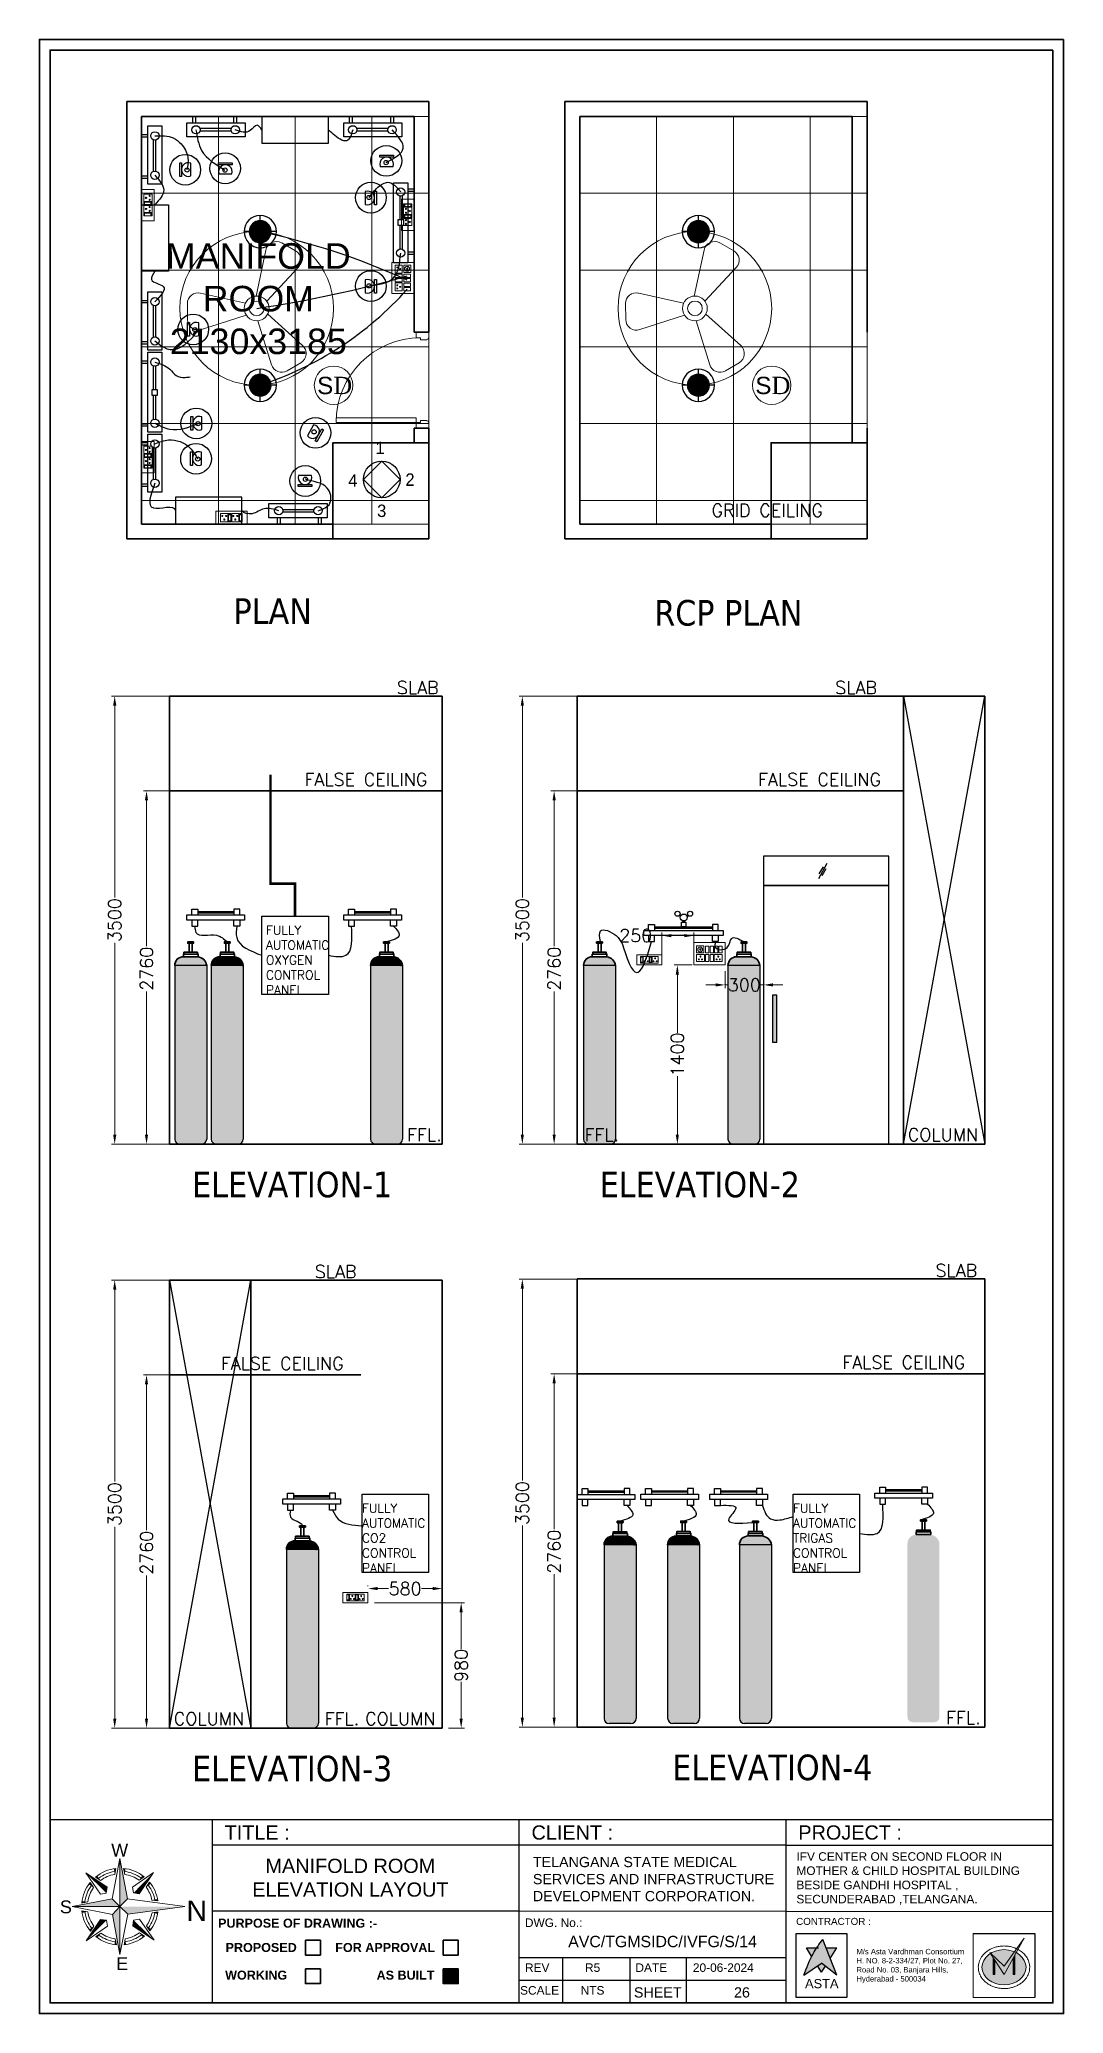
# Model space of a CAD drawing. Header units: millimetres. Extents: x 3552052 to 4144896, y -707811 to -630695.
# Drawn here: x 3892185 to 3900185, y -697737 to -682317 of the extents above; entities that cross this region are included whole.
import ezdxf
from ezdxf.enums import TextEntityAlignment as Align

# ---------------------------------------------------------------- set-up
doc = ezdxf.new("R2010")
doc.units = ezdxf.units.MM
doc.header["$LTSCALE"] = 6
doc.header["$MEASUREMENT"] = 0
doc.layers.get('0').update_dxf_attribs({"linetype": 'CONTINUOUS', "lineweight": 0})
doc.layers.get('Defpoints').update_dxf_attribs({"linetype": 'CONTINUOUS', "lineweight": 0})
for name, color, linetype, lineweight in [('0.0', 8, 'CONTINUOUS', 0), ('COL', 5, 'CONTINUOUS', 0), ('DIM', 7, 'CONTINUOUS', 0), ('DOOR', 44, 'CONTINUOUS', 0), ('ELE-1200MM CEILINGFAN', 6, 'CONTINUOUS', 0), ('ELE-12M RAW&UPS SB', 40, 'CONTINUOUS', 0), ('ELE-12W LED', 1, 'CONTINUOUS', 0), ('ELE-12W UPS LIGHT', 3, 'CONTINUOUS', 0), ('ELE-2NOS OF 6-16 RAW POWER SOCKET', 1, 'CONTINUOUS', 0), ('ELE-4M RAW P.SB', 40, 'CONTINUOUS', 0), ('ELE-4M UPS P.SB', 3, 'CONTINUOUS', 0), ('ELE-SOCKET NMBERING', 7, 'CONTINUOUS', 9), ('EQP', 6, 'CONTINUOUS', 0), ('FA-BELOW SMOKE DERECTOR', 1, 'CONTINUOUS', 0), ('formate text', 8, 'CONTINUOUS', 0), ('hatch', 252, 'CONTINUOUS', 0), ('M-OXY-VAC-AIR', 30, 'CONTINUOUS', 18), ('MEP_HVAC_RA_DUCT', 1, 'CONTINUOUS', 0), ('MEP_HVAC_TEXT', 7, 'CONTINUOUS', 0), ('SECTION', 251, 'CONTINUOUS', 0), ('TITLE', 7, 'CONTINUOUS', 0), ('WALL', 8, 'CONTINUOUS', 0)]:
    doc.layers.add(name, color=color, linetype=linetype, lineweight=lineweight)
doc.layers.add('ELE-LIGHTING WIRING', color=7, linetype='CONTINUOUS', lineweight=0, true_color=0x63d7b6)
doc.styles.add('Annotation', font='tahoma.ttf')
doc.styles.add('ARIAL', font='arial.ttf')
doc.styles.add('FORMATE', font='arialbd.ttf')
doc.styles.add('PDF Times New Roman', font='times.ttf')
doc.styles.add('ROMANS', font='romans.shx')
doc.styles.get("Standard").update_dxf_attribs({"font": 'SIMPLEX'})
doc.styles.add('style3', font='arialbd.ttf')
doc.dimstyles.new('AEPL1', dxfattribs={"dimtxt": 100, "dimasz": 75, "dimexe": 25, "dimexo": 50, "dimtad": 0, "dimdec": 0, "dimtxsty": 'ROMANS', "dimcen": 2.5, "dimclrd": 7, "dimclre": 7, "dimclrt": 7, "dimadec": 0, "dimazin": 0, "dimtfac": 1, "dimtdec": 0, "dimtmove": 0, "dimatfit": 3, "dimfxl": 1, "dimlwd": 0, "dimlwe": 0, "dimarcsym": 0})
pattern_1 = [(45, (150720.17189, 23355.39875), (-0.0883883476483, 0.0883883476483), [])]
pattern_2 = [(45, (151964.81791, 23355.39875), (-0.0883883476483, 0.0883883476483), [])]
pattern_3 = [(45, (153788.96773, 18828.99758), (-0.0883883476483, 0.0883883476483), [])]
pattern_4 = [(45, (154285.20515, 18830.19992), (-0.0883883476483, 0.0883883476483), [])]
pattern_5 = [(45, (151307.33899, 18793.4888), (-0.0883883476483, 0.0883883476483), [])]

msp = doc.modelspace()

# ---------------------------------------------------------------- texts
at = {"lineweight": -3, "ltscale": 0.1, "char_height": 91.159, "width": 122.983, "attachment_point": 5, "rotation": 0.1103}
for s, insert in [('\\pxqc;{\\F.shx.shx;\\H1.0669x;1}', (3894845.6, -685507.3)), ('\\pxqc;{\\F.shx.shx.shx.shx;\\H1.0669x;4}', (3894633.4, -685761.8)), ('\\pxqc;{\\F.shx.shx.shx;\\H1.0669x;2}', (3895079.2, -685755.2)), ('\\pxqc;{\\F.shx.shx.shx.shx;\\H1.0669x;3}', (3894858.1, -685999.4))]:
    msp.add_mtext(s, dxfattribs=dict(at, insert=insert))
at = {"lineweight": -3, "char_height": 200, "width": 2697.906, "attachment_point": 3, "style": 'Annotation'}
for s, insert in [('\\pxql;PLAN', (3896398.3, -686682.2)), ('\\pxql;RCP PLAN', (3899685.1, -686695.5)), ('\\pxql;ELEVATION-1', (3896074.9, -691161)), ('\\pxql;ELEVATION-2', (3899259.4, -691161)), ('\\pxql;ELEVATION-3', (3896074.9, -695722.9)), ('\\pxql;ELEVATION-4', (3899825.6, -695714.4))]:
    msp.add_mtext(s, dxfattribs=dict(at, insert=insert))
at = {"layer": 'DIM', "color": 7, "lineweight": -3, "insert": (3893894.2, -684343), "char_height": 200, "width": 1980.803, "attachment_point": 5, "style": 'ARIAL'}
msp.add_mtext('MANIFOLD\\PROOM\\P2130x3185', dxfattribs=at)
at = {"layer": 'ELE-SOCKET NMBERING', "color": 0, "lineweight": -3, "char_height": 100.004, "width": 2358.602, "attachment_point": 1, "style": 'Annotation'}
for s, insert in [('{\\Fromans|c0;GRID CEILING }', (3897435.2, -685945.3)), ('{\\Fromans|c0;SLAB}', (3894976.6, -687329.4)), ('{\\Fromans|c0;SLAB}', (3898400.9, -687329.4)), ('{\\Fromans|c0;FALSE CEILING }', (3894254.9, -688047.4)), ('{\\Fromans|c0;FALSE CEILING }', (3897798.8, -688047.4)), ('{\\Fromans|c0;FFL.}', (3895056.6, -690822.7)), ('{\\Fromans|c0;FFL.}', (3896442.9, -690822.7)), ('{\\Fromans|c0;COLUMN}', (3898968.2, -690822.7)), ('{\\Fromans|c0;SLAB}', (3894335.4, -691891.3)), ('{\\Fromans|c0;SLAB}', (3899184.1, -691882.8)), ('{\\Fromans|c0;FALSE CEILING }', (3893601.2, -692609.3)), ('{\\Fromans|c0;FALSE CEILING }', (3898456.7, -692600.8)), ('{\\Fromans|c0;COLUMN}', (3893233.7, -695384.6)), ('{\\Fromans|c0;FFL.}', (3894412.9, -695384.6)), ('{\\Fromans|c0;COLUMN}', (3894728.7, -695384.6)), ('{\\Fromans|c0;FFL.}', (3899267.4, -695376.1))]:
    msp.add_mtext(s, dxfattribs=dict(at, insert=insert))
at = {"layer": 'formate text', "color": 7, "lineweight": 30, "ltscale": 100, "style": 'style3'}
msp.add_text('PURPOSE OF DRAWING :-', height=70.222, dxfattribs=at).set_placement((3893579.9, -697066.6, -44.4))
at = {"layer": 'formate text', "color": 7, "lineweight": 30, "style": 'FORMATE'}
for s, height, p in [('PROPOSED ', 70.22, (3894221.6, -697256.5, -44.4)), ('FOR APPROVAL', 70.222, (3895274.7, -697256.5, -44.4)), ('WORKING', 70.22, (3894119.8, -697472.3, -44.4)), ('AS BUILT', 70.22, (3895270.4, -697472.3, -44.4))]:
    msp.add_text(s, height=height, dxfattribs=at).set_placement(p, align=Align.RIGHT)
at = {"layer": 'MEP_HVAC_TEXT', "lineweight": -3, "char_height": 70, "attachment_point": 1}
for s, width, heights, insert in [('FULLY AUTOMATIC OXYGEN\\PCONTROL PANEL', 582.106, [613.1], (3893953.5, -689239.5)), ('FULLY AUTOMATIC CO2\\PCONTROL PANEL', 559.921, [0], (3894704.3, -693754.7)), ('FULLY AUTOMATIC TRIGAS\\PCONTROL PANEL', 522.886, [0], (3898071.2, -693754.7))]:
    msp.add_mtext_dynamic_manual_height_columns(s, width=width, gutter_width=10, heights=heights, dxfattribs=dict(at, insert=insert))
at = {"layer": 'TITLE', "color": 7, "lineweight": 30, "style": 'ARIAL'}
for s, height, p in [('TITLE :', 110.96, (3893631.1, -696378.7)), ('CLIENT :', 110.96, (3896028.5, -696378.7)), ('PROJECT :', 110.96, (3898112.8, -696378.7)), ('W', 100.5, (3892744.9, -696510.8, 0)), ('S', 100.5, (3892344, -696954.4, 0)), ('DWG. No.:', 66.58, (3895976.8, -697061.1)), ('E', 100.5, (3892784.4, -697397.6, 0))]:
    msp.add_text(s, height=height, dxfattribs=at).set_placement(p)
at = {"layer": 'TITLE', "color": 5, "lineweight": -3, "style": 'ARIAL'}
msp.add_text('N', height=158.5, rotation=180, dxfattribs=at).set_placement((3893492.9, -696855.7, 0))
at = {"layer": 'TITLE', "color": 7, "lineweight": 30, "style": 'ARIAL'}
for s, height, p in [('REV', 66.58, (3896073, -697378.7)), ('R5', 66.58, (3896505.7, -697378.7)), ('DATE', 66.58, (3896964.1, -697378.7)), ('20-06-2024', 66.58, (3897526.9, -697378.7)), ('SCALE', 66.58, (3896091.4, -697556.3)), ('NTS', 66.58, (3896505.3, -697556.3)), ('SHEET', 79.89, (3897014.7, -697572.2)), ('26', 79.89, (3897672.7, -697572.2))]:
    msp.add_text(s, height=height, dxfattribs=at).set_placement(p, align=Align.MIDDLE_CENTER)
at = {"layer": 'TITLE', "color": 7, "lineweight": 30, "attachment_point": 1, "style": 'ARIAL'}
for s, width, gutter_width, insert, char_height in [('\\pxqc;MANIFOLD ROOM ELEVATION LAYOUT', 1994.526, 4.44, (3893616, -696528.2), 110.964), ('{\\C256;TELANGANA STATE MEDICAL SERVICES AND INFRASTRUCTURE DEVELOPMENT CORPORATION.}', 1994.526, 4.44, (3896039.1, -696513.8), 79.894), ('\\pxql;IFV CENTER ON SECOND FLOOR IN MOTHER & CHILD HOSPITAL BUILDING BESIDE GANDHI HOSPITAL , SECUNDERABAD ,TELANGANA. ', 1994.526, 4.44, (3898097.8, -696477.3), 66.5785), ('\\pxqc;AVC/TGMSIDC/IVFG/S/14', 2393.395, 5.33, (3895855.4, -697130.3), 88.771)]:
    msp.add_mtext_dynamic_manual_height_columns(s, width=width, gutter_width=gutter_width, heights=[0], dxfattribs=dict(at, insert=insert, char_height=char_height))

# ---------------------------------------------------------------- blocks, each defined once
blk = doc.blocks.new('FGGG')
at = {"layer": 'ELE-4M UPS P.SB', "color": 251, "linetype": 'ByBlock'}
for p, q in [((3567486, -675918), (3567486, -679103)), ((3568086, -675918), (3568086, -679103)), ((3568686, -675918), (3568686, -679103)), ((3566886, -676518), (3569131, -676518)), ((3566886, -677118), (3569131, -677118)), ((3566886, -677718), (3569131, -677718)), ((3566886, -678318), (3569131, -678318)), ((3566886, -678918), (3569131, -678918))]:
    blk.add_line(p, q, dxfattribs=at)
blk.add_lwpolyline([(3566886, -675918), (3569131, -675918), (3569131, -679103), (3566886, -679103)], close=True, dxfattribs=at)
blk = doc.blocks.new('750')
at = {"layer": 'DOOR'}
for p, q in [((-50, 705), (-47.5, 705)), ((-35, 690), (-35, 692.5)), ((-50, 45), (-47.5, 45)), ((-35, 60), (-35, 57.5)), ((50, 45), (50, 80)), ((50, 80), (675, 80)), ((50, 45), (675, 45)), ((675, 45), (675, 80))]:
    blk.add_line(p, q, dxfattribs=at)
for points in [[(15, 690), (15, 705), (50, 705), (50, 750), (-50, 750), (-50, 705)], [(-35, 690), (15, 690)], [(15, 60), (15, 45), (50, 45), (50, 0), (-50, 0), (-50, 45)], [(-35, 60), (15, 60)]]:
    blk.add_lwpolyline(points, dxfattribs=at)
for centre, start, end in [((-35, 705), 180, 270), ((-35, 45), 90, 180)]:
    blk.add_arc(centre, 12.5, start, end, dxfattribs=at)
at = {"layer": 'DOOR', "color": 145}
blk.add_arc((15, 45), 660, 0, 90, dxfattribs=at)
blk = doc.blocks.new('5')
at = {"layer": 'ELE-12M RAW&UPS SB', "color": 40, "ltscale": 10}
for p, q in [((3595754, -684831), (3595747, -684829)), ((3595748, -684825), (3595755, -684830)), ((3595756, -684840), (3595756, -684832)), ((3595757, -684829), (3595762, -684823)), ((3595757, -684832), (3595760, -684839)), ((3595765, -684826), (3595758, -684830))]:
    blk.add_line(p, q, dxfattribs=at)
for points in [[(3595950, -684952), (3595707, -684952), (3595707, -684777), (3595950, -684777)], [(3595785, -684803), (3595727, -684803), (3595727, -684856), (3595785, -684856)], [(3595824, -684856), (3595798, -684856), (3595798, -684804), (3595824, -684804)], [(3595859, -684856), (3595833, -684856), (3595833, -684804), (3595859, -684804)], [(3595894, -684856), (3595867, -684856), (3595867, -684804), (3595894, -684804)], [(3595824, -684924), (3595798, -684924), (3595798, -684871), (3595824, -684871)], [(3595859, -684924), (3595833, -684924), (3595833, -684871), (3595859, -684871)]]:
    blk.add_lwpolyline(points, close=True, dxfattribs=at)
at = {"layer": 'ELE-12M RAW&UPS SB', "color": 3, "linetype": 'ByBlock', "elevation": 0}
blk.add_lwpolyline([(3595928, -684856), (3595902, -684856), (3595902, -684804), (3595928, -684804)], close=True, dxfattribs=at)
at = {"layer": 'ELE-12M RAW&UPS SB', "color": 40, "ltscale": 10}
for radius in [19.1, 1.78]:
    blk.add_circle((3595756, -684831), radius, dxfattribs=at)
at = {"layer": 'ELE-4M RAW P.SB', "color": 40, "ltscale": 10}
for p, q in [((3595727, -684871), (3595790, -684871)), ((3595727, -684924), (3595727, -684871)), ((3595790, -684924), (3595727, -684924)), ((3595790, -684871), (3595790, -684924)), ((3595865, -684871), (3595928, -684871)), ((3595865, -684924), (3595865, -684871)), ((3595928, -684924), (3595865, -684924)), ((3595928, -684871), (3595928, -684924))]:
    blk.add_line(p, q, dxfattribs=at)
for centre, radius, start, end in [((3595745, -684908), 3.1, 5.2689, 272.51), ((3595747, -684910), 2.5, 202.6838, 75.0951), ((3595758, -684885), 3.6, 307.1584, 232.8416), ((3595758, -684888), 2.29, 161.4031, 18.5969), ((3595769, -684910), 2.5, 104.9049, 337.3162), ((3595771, -684908), 3.1, 267.49, 174.7311), ((3595884, -684908), 3.1, 5.2689, 272.51), ((3595886, -684910), 2.5, 202.6838, 75.0951), ((3595897, -684885), 3.6, 307.1584, 232.8416), ((3595897, -684888), 2.29, 161.4031, 18.5969), ((3595908, -684910), 2.5, 104.9049, 337.3162), ((3595910, -684908), 3.1, 267.49, 174.7311)]:
    blk.add_arc(centre, radius, start, end, dxfattribs=at)
blk = doc.blocks.new('RTUH 6U')
at = {"layer": 'ELE-2NOS OF 6-16 RAW POWER SOCKET', "color": 30, "lineweight": 0, "ltscale": 300}
for p, q in [((-312, -26), (-227, -26)), ((-312, -124), (-312, -26)), ((-227, -124), (-312, -124)), ((-227, -26), (-227, -124)), ((-187, -26), (-221, -26)), ((-221, -26), (-221, -124)), ((-187, -124), (-221, -124)), ((-221, -124), (-187, -124)), ((-190, -37), (-218, -37)), ((-218, -37), (-218, -113)), ((-190, -40), (-218, -40)), ((-218, -113), (-190, -113)), ((-190, -113), (-190, -37)), ((-187, -124), (-187, -26)), ((-187, -124), (-187, -26)), ((-181, -124), (-181, -26)), ((-181, -26), (-96, -26)), ((-96, -124), (-181, -124)), ((-96, -26), (-96, -124)), ((-57, -26), (-91, -26)), ((-91, -26), (-91, -124)), ((-57, -124), (-91, -124)), ((-91, -124), (-57, -124)), ((-60, -37), (-88, -37)), ((-88, -37), (-88, -113)), ((-60, -40), (-88, -40)), ((-88, -113), (-60, -113)), ((-60, -113), (-60, -37)), ((-57, -124), (-57, -26)), ((-57, -124), (-57, -26))]:
    blk.add_line(p, q, dxfattribs=at)
blk.add_lwpolyline([(0, 0), (-368, 0), (-368, -150), (0, -150)], close=True, dxfattribs=at)
for centre, radius, start, end in [((-293, -56), 5.7, 87.49, 354.7311), ((-289, -52), 4.6, 284.9049, 157.3162), ((-269, -99), 6.62, 127.1584, 52.8416), ((-269, -92), 4.22, 341.4031, 198.5969), ((-249, -52), 4.6, 22.6838, 255.0951), ((-245, -56), 5.7, 185.2689, 92.51), ((-163, -56), 5.7, 87.49, 354.7311), ((-159, -52), 4.6, 284.9049, 157.3162), ((-139, -99), 6.62, 127.1584, 52.8416), ((-139, -92), 4.22, 341.4031, 198.5969), ((-119, -52), 4.6, 22.6838, 255.0951), ((-115, -56), 5.7, 185.2689, 92.51)]:
    blk.add_arc(centre, radius, start, end, dxfattribs=at)
blk = doc.blocks.new('18W LED')
at = {"layer": 'ELE-12W LED', "lineweight": 25}
h = blk.add_hatch(dxfattribs=at)
h.set_pattern_fill('ANSI31', color=252)
h.set_pattern_definition([(45, (-1135553.9097, 459369.4158), (-2.24506403, 2.24506403), [])])
edge = h.paths.add_edge_path()
edge.add_arc((0, 0), 85.7, 0, 360)
at = {"layer": 'ELE-12W LED', "color": 1, "lineweight": 25}
for p, q in [((-126, 0), (126, 0)), ((0, -126), (0, 126))]:
    blk.add_line(p, q, dxfattribs=at)
for radius in [126, 85.7]:
    blk.add_circle((0, 0), radius, dxfattribs=at)
blk = doc.blocks.new('QWE')
at = {"layer": 'ELE-12W UPS LIGHT', "lineweight": 25}
h = blk.add_hatch(dxfattribs=at)
h.set_pattern_fill('ANSI31', color=8)
h.set_pattern_definition([(45, (-1135553.9097, 459369.4158), (-2.24506403, 2.24506403), [])])
edge = h.paths.add_edge_path()
edge.add_arc((0, 0), 85.7, 0, 360)
at = {"layer": 'ELE-12W UPS LIGHT', "color": 3, "lineweight": 25}
for p, q in [((-126, 0), (126, 0)), ((0, -126), (0, 126))]:
    blk.add_line(p, q, dxfattribs=at)
for radius in [126, 85.7]:
    blk.add_circle((0, 0), radius, dxfattribs=at)
blk = doc.blocks.new('SMOKE DETECTOR')
at = {"layer": 'FA-BELOW SMOKE DERECTOR', "color": 7}
blk.add_circle((931029, -118294), 166, dxfattribs=at)
at = {"layer": 'FA-BELOW SMOKE DERECTOR', "insert": (930887, -118373), "char_height": 150, "attachment_point": 7, "style": 'PDF Times New Roman'}
blk.add_mtext('{\\fArial|b0|i0|c0|p34;S}D', dxfattribs=at)
blk = doc.blocks.new('A$C07FB25EA')
at = {"layer": 'ELE-1200MM CEILINGFAN', "color": 3}
for p, q in [((6.53, 13.37), (9.47, 11.64)), ((0.26, 2.64), (3.17, 12.07)), ((-11.8, 4.55), (-2.22, 1.44)), ((9.84, 7.94), (2.36, 1.21)), ((-14.84, -1.03), (-14.81, 2.38)), ((-2.41, -1.1), (-12.04, -3.29)), ((1.96, -12.49), (-0.13, -2.65)), ((2.16, -1.54), (8.87, -8.78)), ((8.31, -12.34), (5.35, -14.02))]:
    blk.add_line(p, q, dxfattribs=at)
at = {"layer": 'ELE-1200MM CEILINGFAN', "color": 5, "ltscale": 10}
blk.add_circle((0, 0), 16.45, dxfattribs=at)
at = {"layer": 'ELE-1200MM CEILINGFAN', "color": 3}
for radius in [2.65, 1.58]:
    blk.add_circle((0, 0), radius, dxfattribs=at)
for centre, start, end in [((5.36, 11.38), 59.5281, 162.5229), ((8.3, 9.66), 311.9493, 59.5281), ((-12.51, 2.36), 71.9493, 179.5281), ((-12.54, -1.05), 179.5281, 282.5229), ((4.21, -12.02), 191.9493, 299.5281), ((7.18, -10.34), 299.5281, 42.5229)]:
    blk.add_arc(centre, 2.3, start, end, dxfattribs=at)
blk = doc.blocks.new('*D402')
at = {"layer": 'Defpoints', "color": 0, "transparency": 16777216}
for p in [(3893021, -688186), (3893409, -688186), (3893401, -690946)]:
    blk.add_point(p, dxfattribs=at)
at = {"layer": 'ELE-4M UPS P.SB', "color": 7, "lineweight": 0, "transparency": 16777216}
for p, q in [((3893359, -688186), (3892996, -688186)), ((3893021, -688261), (3893021, -689399)), ((3893021, -690871), (3893021, -689753)), ((3893351, -690946), (3892996, -690946))]:
    blk.add_line(p, q, dxfattribs=at)
at = {"layer": 'ELE-4M UPS P.SB', "color": 7, "transparency": 16777216}
for points in [[(3893008, -688261), (3893033, -688261), (3893021, -688186)], [(3893008, -690871), (3893033, -690871), (3893021, -690946)]]:
    blk.add_solid(points, dxfattribs=at)
at = {"layer": 'ELE-4M UPS P.SB', "color": 7, "lineweight": -3, "transparency": 16777216, "insert": (3893021, -689576), "char_height": 100, "attachment_point": 5, "rotation": 90, "style": 'ROMANS'}
blk.add_mtext('2760', dxfattribs=at)
blk = doc.blocks.new('*D403')
at = {"layer": 'Defpoints', "color": 0, "transparency": 16777216}
for p in [(3892772, -687446), (3893447, -687446), (3893401, -690946)]:
    blk.add_point(p, dxfattribs=at)
at = {"layer": 'ELE-4M UPS P.SB', "color": 7, "lineweight": 0, "transparency": 16777216}
for p, q in [((3893397, -687446), (3892747, -687446)), ((3892772, -687521), (3892772, -689019)), ((3892772, -690871), (3892772, -689373)), ((3893351, -690946), (3892747, -690946))]:
    blk.add_line(p, q, dxfattribs=at)
at = {"layer": 'ELE-4M UPS P.SB', "color": 7, "transparency": 16777216}
for points in [[(3892760, -687521), (3892785, -687521), (3892772, -687446)], [(3892760, -690871), (3892785, -690871), (3892772, -690946)]]:
    blk.add_solid(points, dxfattribs=at)
at = {"layer": 'ELE-4M UPS P.SB', "color": 7, "lineweight": -3, "transparency": 16777216, "insert": (3892772, -689196), "char_height": 100, "attachment_point": 5, "rotation": 90, "style": 'ROMANS'}
blk.add_mtext('3500', dxfattribs=at)
blk = doc.blocks.new('*D404')
at = {"layer": 'Defpoints', "color": 0, "transparency": 16777216}
for p in [(3896205, -688186), (3896593, -688186), (3896585, -690946)]:
    blk.add_point(p, dxfattribs=at)
at = {"layer": 'ELE-4M UPS P.SB', "color": 7, "lineweight": 0, "transparency": 16777216}
for p, q in [((3896543, -688186), (3896180, -688186)), ((3896205, -688261), (3896205, -689399)), ((3896205, -690871), (3896205, -689753)), ((3896535, -690946), (3896180, -690946))]:
    blk.add_line(p, q, dxfattribs=at)
at = {"layer": 'ELE-4M UPS P.SB', "color": 7, "transparency": 16777216}
for points in [[(3896193, -688261), (3896218, -688261), (3896205, -688186)], [(3896193, -690871), (3896218, -690871), (3896205, -690946)]]:
    blk.add_solid(points, dxfattribs=at)
at = {"layer": 'ELE-4M UPS P.SB', "color": 7, "lineweight": -3, "transparency": 16777216, "insert": (3896205, -689576), "char_height": 100, "attachment_point": 5, "rotation": 90, "style": 'ROMANS'}
blk.add_mtext('2760', dxfattribs=at)
blk = doc.blocks.new('*D405')
at = {"layer": 'Defpoints', "color": 0, "transparency": 16777216}
for p in [(3895957, -687446), (3896631, -687446), (3896585, -690946)]:
    blk.add_point(p, dxfattribs=at)
at = {"layer": 'ELE-4M UPS P.SB', "color": 7, "lineweight": 0, "transparency": 16777216}
for p, q in [((3896581, -687446), (3895932, -687446)), ((3895957, -687521), (3895957, -689019)), ((3895957, -690871), (3895957, -689373)), ((3896535, -690946), (3895932, -690946))]:
    blk.add_line(p, q, dxfattribs=at)
at = {"layer": 'ELE-4M UPS P.SB', "color": 7, "transparency": 16777216}
for points in [[(3895944, -687521), (3895969, -687521), (3895957, -687446)], [(3895944, -690871), (3895969, -690871), (3895957, -690946)]]:
    blk.add_solid(points, dxfattribs=at)
at = {"layer": 'ELE-4M UPS P.SB', "color": 7, "lineweight": -3, "transparency": 16777216, "insert": (3895957, -689196), "char_height": 100, "attachment_point": 5, "rotation": 90, "style": 'ROMANS'}
blk.add_mtext('3500', dxfattribs=at)
blk = doc.blocks.new('*D406')
at = {"layer": 'Defpoints', "color": 0, "transparency": 16777216}
for p in [(3897541, -689546), (3897841, -689546), (3897841, -689702)]:
    blk.add_point(p, dxfattribs=at)
at = {"layer": 'ELE-4M UPS P.SB', "color": 7, "lineweight": 0, "transparency": 16777216}
for p, q in [((3897466, -689702), (3897391, -689702)), ((3897541, -689596), (3897541, -689727)), ((3897541, -689702), (3897561, -689702)), ((3897841, -689702), (3897820, -689702)), ((3897841, -689596), (3897841, -689727)), ((3897916, -689702), (3897991, -689702))]:
    blk.add_line(p, q, dxfattribs=at)
at = {"layer": 'ELE-4M UPS P.SB', "color": 7, "transparency": 16777216}
for points in [[(3897466, -689690), (3897466, -689715), (3897541, -689702)], [(3897916, -689690), (3897916, -689715), (3897841, -689702)]]:
    blk.add_solid(points, dxfattribs=at)
at = {"layer": 'ELE-4M UPS P.SB', "color": 7, "lineweight": -3, "transparency": 16777216, "insert": (3897691, -689702), "char_height": 100, "attachment_point": 5, "style": 'ROMANS'}
blk.add_mtext('300', dxfattribs=at)
blk = doc.blocks.new('*D407')
at = {"layer": 'Defpoints', "color": 0, "transparency": 16777216}
for p in [(3897047, -689317), (3897047, -689546), (3897297, -689546)]:
    blk.add_point(p, dxfattribs=at)
at = {"layer": 'ELE-4M UPS P.SB', "color": 7, "lineweight": 0, "transparency": 16777216}
for p, q in [((3897047, -689317), (3896972, -689317)), ((3897047, -689496), (3897047, -689292)), ((3897222, -689317), (3897122, -689317)), ((3897297, -689496), (3897297, -689292))]:
    blk.add_line(p, q, dxfattribs=at)
at = {"layer": 'ELE-4M UPS P.SB', "color": 7, "transparency": 16777216}
for points in [[(3897122, -689305), (3897122, -689330), (3897047, -689317)], [(3897222, -689305), (3897222, -689330), (3897297, -689317)]]:
    blk.add_solid(points, dxfattribs=at)
at = {"layer": 'ELE-4M UPS P.SB', "color": 7, "lineweight": -3, "transparency": 16777216, "insert": (3896843, -689317), "char_height": 100, "attachment_point": 5, "style": 'ROMANS'}
blk.add_mtext('250', dxfattribs=at)
blk = doc.blocks.new('*D408')
at = {"layer": 'Defpoints', "color": 0, "transparency": 16777216}
for p in [(3897334, -689546), (3897168, -690946), (3897334, -690946)]:
    blk.add_point(p, dxfattribs=at)
at = {"layer": 'ELE-4M UPS P.SB', "color": 7, "lineweight": 0, "transparency": 16777216}
for p, q in [((3897284, -689546), (3897143, -689546)), ((3897168, -689621), (3897168, -690076)), ((3897168, -690871), (3897168, -690416)), ((3897284, -690946), (3897143, -690946))]:
    blk.add_line(p, q, dxfattribs=at)
at = {"layer": 'ELE-4M UPS P.SB', "color": 7, "transparency": 16777216}
for points in [[(3897155, -689621), (3897180, -689621), (3897168, -689546)], [(3897155, -690871), (3897180, -690871), (3897168, -690946)]]:
    blk.add_solid(points, dxfattribs=at)
at = {"layer": 'ELE-4M UPS P.SB', "color": 7, "lineweight": -3, "transparency": 16777216, "insert": (3897168, -690246), "char_height": 100, "attachment_point": 5, "rotation": 90, "style": 'ROMANS'}
blk.add_mtext('1400', dxfattribs=at)
blk = doc.blocks.new('*D409')
at = {"layer": 'Defpoints', "color": 0, "transparency": 16777216}
for p in [(3893021, -692748), (3893409, -692748), (3893401, -695508)]:
    blk.add_point(p, dxfattribs=at)
at = {"layer": 'ELE-4M UPS P.SB', "color": 7, "lineweight": 0, "transparency": 16777216}
for p, q in [((3893359, -692748), (3892996, -692748)), ((3893021, -692823), (3893021, -693961)), ((3893021, -695433), (3893021, -694315)), ((3893351, -695508), (3892996, -695508))]:
    blk.add_line(p, q, dxfattribs=at)
at = {"layer": 'ELE-4M UPS P.SB', "color": 7, "transparency": 16777216}
for points in [[(3893008, -692823), (3893033, -692823), (3893021, -692748)], [(3893008, -695433), (3893033, -695433), (3893021, -695508)]]:
    blk.add_solid(points, dxfattribs=at)
at = {"layer": 'ELE-4M UPS P.SB', "color": 7, "lineweight": -3, "transparency": 16777216, "insert": (3893021, -694138), "char_height": 100, "attachment_point": 5, "rotation": 90, "style": 'ROMANS'}
blk.add_mtext('2760', dxfattribs=at)
blk = doc.blocks.new('*D410')
at = {"layer": 'Defpoints', "color": 0, "transparency": 16777216}
for p in [(3892772, -692008), (3893447, -692008), (3893401, -695508)]:
    blk.add_point(p, dxfattribs=at)
at = {"layer": 'ELE-4M UPS P.SB', "color": 7, "lineweight": 0, "transparency": 16777216}
for p, q in [((3893397, -692008), (3892747, -692008)), ((3892772, -692083), (3892772, -693581)), ((3892772, -695433), (3892772, -693935)), ((3893351, -695508), (3892747, -695508))]:
    blk.add_line(p, q, dxfattribs=at)
at = {"layer": 'ELE-4M UPS P.SB', "color": 7, "transparency": 16777216}
for points in [[(3892760, -692083), (3892785, -692083), (3892772, -692008)], [(3892760, -695433), (3892785, -695433), (3892772, -695508)]]:
    blk.add_solid(points, dxfattribs=at)
at = {"layer": 'ELE-4M UPS P.SB', "color": 7, "lineweight": -3, "transparency": 16777216, "insert": (3892772, -693758), "char_height": 100, "attachment_point": 5, "rotation": 90, "style": 'ROMANS'}
blk.add_mtext('3500', dxfattribs=at)
blk = doc.blocks.new('*D411')
at = {"layer": 'Defpoints', "color": 0, "transparency": 16777216}
for p in [(3896205, -692740), (3896593, -692740), (3896585, -695500)]:
    blk.add_point(p, dxfattribs=at)
at = {"layer": 'ELE-4M UPS P.SB', "color": 7, "lineweight": 0, "transparency": 16777216}
for p, q in [((3896543, -692740), (3896180, -692740)), ((3896205, -692815), (3896205, -693953)), ((3896205, -695425), (3896205, -694306)), ((3896535, -695500), (3896180, -695500))]:
    blk.add_line(p, q, dxfattribs=at)
at = {"layer": 'ELE-4M UPS P.SB', "color": 7, "transparency": 16777216}
for points in [[(3896193, -692815), (3896218, -692815), (3896205, -692740)], [(3896193, -695425), (3896218, -695425), (3896205, -695500)]]:
    blk.add_solid(points, dxfattribs=at)
at = {"layer": 'ELE-4M UPS P.SB', "color": 7, "lineweight": -3, "transparency": 16777216, "insert": (3896205, -694130), "char_height": 100, "attachment_point": 5, "rotation": 90, "style": 'ROMANS'}
blk.add_mtext('2760', dxfattribs=at)
blk = doc.blocks.new('*D412')
at = {"layer": 'Defpoints', "color": 0, "transparency": 16777216}
for p in [(3895957, -692000), (3896631, -692000), (3896585, -695500)]:
    blk.add_point(p, dxfattribs=at)
at = {"layer": 'ELE-4M UPS P.SB', "color": 7, "lineweight": 0, "transparency": 16777216}
for p, q in [((3896581, -692000), (3895932, -692000)), ((3895957, -692075), (3895957, -693573)), ((3895957, -695425), (3895957, -693926)), ((3896535, -695500), (3895932, -695500))]:
    blk.add_line(p, q, dxfattribs=at)
at = {"layer": 'ELE-4M UPS P.SB', "color": 7, "transparency": 16777216}
for points in [[(3895944, -692075), (3895969, -692075), (3895957, -692000)], [(3895944, -695425), (3895969, -695425), (3895957, -695500)]]:
    blk.add_solid(points, dxfattribs=at)
at = {"layer": 'ELE-4M UPS P.SB', "color": 7, "lineweight": -3, "transparency": 16777216, "insert": (3895957, -693750), "char_height": 100, "attachment_point": 5, "rotation": 90, "style": 'ROMANS'}
blk.add_mtext('3500', dxfattribs=at)
blk = doc.blocks.new('*D598')
at = {"layer": 'Defpoints', "color": 0, "transparency": 16777216}
for p in [(3894751, -694448), (3895331, -694418), (3895331, -694448)]:
    blk.add_point(p, dxfattribs=at)
at = {"layer": 'MEP_HVAC_TEXT', "color": 7, "lineweight": 0, "transparency": 16777216}
for p, q in [((3894751, -694398), (3894751, -694393)), ((3894826, -694418), (3894912, -694418)), ((3895256, -694418), (3895170, -694418)), ((3895331, -694398), (3895331, -694393))]:
    blk.add_line(p, q, dxfattribs=at)
at = {"layer": 'MEP_HVAC_TEXT', "color": 7, "transparency": 16777216}
for points in [[(3894826, -694405), (3894826, -694430), (3894751, -694418)], [(3895256, -694405), (3895256, -694430), (3895331, -694418)]]:
    blk.add_solid(points, dxfattribs=at)
at = {"layer": 'MEP_HVAC_TEXT', "color": 7, "lineweight": -3, "transparency": 16777216, "insert": (3895041, -694418), "char_height": 100, "attachment_point": 5, "style": 'ROMANS'}
blk.add_mtext('580', dxfattribs=at)
blk = doc.blocks.new('*D599')
at = {"layer": 'Defpoints', "color": 0, "transparency": 16777216}
for p in [(3894751, -694528), (3895331, -695508), (3895479, -695508)]:
    blk.add_point(p, dxfattribs=at)
at = {"layer": 'MEP_HVAC_TEXT', "color": 7, "lineweight": 0, "transparency": 16777216}
for p, q in [((3894801, -694528), (3895504, -694528)), ((3895479, -694603), (3895479, -694889)), ((3895479, -695433), (3895479, -695147)), ((3895381, -695508), (3895504, -695508))]:
    blk.add_line(p, q, dxfattribs=at)
at = {"layer": 'MEP_HVAC_TEXT', "color": 7, "transparency": 16777216}
for points in [[(3895466, -694603), (3895491, -694603), (3895479, -694528)], [(3895466, -695433), (3895491, -695433), (3895479, -695508)]]:
    blk.add_solid(points, dxfattribs=at)
at = {"layer": 'MEP_HVAC_TEXT', "color": 7, "lineweight": -3, "transparency": 16777216, "insert": (3895479, -695018), "char_height": 100, "attachment_point": 5, "rotation": 90, "style": 'ROMANS'}
blk.add_mtext('980', dxfattribs=at)
blk = doc.blocks.new('A$C4A7C6C7E')
at = {"layer": 'TITLE', "color": 8, "lineweight": 5}
for p, q in [((-4207, 4144), (0, 26095)), ((0, 26095), (0, 0)), ((0, 0), (0, 26095)), ((4144, 4207), (0, 26095)), ((-6941, 10518), (-18592, 18312)), ((-10622, 6781), (-18592, 18312)), ((-14385, 10390), (-16257, 13098)), ((-10607, 14226), (-13343, 16056)), ((-2825, 17519), (-2234, 20757)), ((2559, 17560), (1919, 20788)), ((6781, 10622), (18312, 18592)), ((10390, 14385), (13098, 16257)), ((10518, 6941), (18312, 18592)), ((14226, 10607), (16056, 13343)), ((-4207, 4144), (-26095, 0)), ((0, 0), (-26095, 0)), ((-26095, 0), (0, 0)), ((-4144, -4207), (-26095, 0)), ((-17560, 2559), (-20788, 1919)), ((-7437, 7325), (-10622, 6781)), ((-7437, 7325), (-6941, 10518)), ((-4207, 4144), (0, 0)), ((0, 0), (-4207, 4144)), ((0, 0), (-4144, -4207)), ((-4144, -4207), (0, 0)), ((0, 0), (4144, 4207)), ((4144, 4207), (0, 0)), ((0, 0), (4207, -4144)), ((4207, -4144), (0, 0)), ((0, 0), (0, -26095)), ((0, -26095), (0, 0)), ((7325, 7437), (6781, 10622)), ((7325, 7437), (10518, 6941)), ((17394, 3514), (20646, 3095)), ((17394, 3514), (20646, 3095)), ((-17519, -2825), (-20757, -2234)), ((-10518, -6941), (-18312, -18592)), ((-6781, -10622), (-18312, -18592)), ((-14226, -10607), (-16056, -13343)), ((-7325, -7437), (-10518, -6941)), ((-7325, -7437), (-6781, -10622)), ((-4144, -4207), (0, -26095)), ((4207, -4144), (0, -26095)), ((7437, -7325), (6941, -10518)), ((6941, -10518), (18592, -18312)), ((7437, -7325), (10622, -6781)), ((10622, -6781), (18592, -18312)), ((14385, -10390), (16257, -13098)), ((17433, -3312), (20680, -2857)), ((17433, -3312), (20680, -2857)), ((17434, -3310), (20680, -2857)), ((-10390, -14385), (-13098, -16257)), ((-2559, -17560), (-1919, -20788)), ((2825, -17519), (2234, -20757)), ((10607, -14226), (13343, -16056))]:
    blk.add_line(p, q, dxfattribs=at)
at = {"layer": 'TITLE', "color": 5}
for p in [(4144, 4207), (4207, -4144)]:
    blk.add_line(p, (35289, 0), dxfattribs=at)
at = {"layer": 'TITLE', "color": 8, "lineweight": 5}
for radius, start, end in [(20877, 141.142689, 174.726248), (19311, 144.161205, 171.707732), (20877, 96.142689, 129.726248), (19311, 99.161205, 126.707732), (17745, 99.161205, 126.707732), (20877, 51.142689, 84.726248), (17745, 54.161205, 81.707732), (19311, 54.161205, 81.707732), (19311, 9.85136, 36.707732), (20877, 8.526917, 39.726248), (17745, 144.161205, 171.707732), (17745, 11.421813, 36.707732), (20877, 186.142689, 219.726248), (19311, 189.161205, 216.707732), (17745, 189.161205, 216.707732), (17745, 324.161205, 349.248684), (19311, 324.161205, 350.81434), (20877, 321.142689, 352.134802), (20877, 231.142689, 264.726248), (19311, 234.161205, 261.707732), (17745, 234.161205, 261.707732), (20877, 276.142689, 309.726248), (17745, 279.161205, 306.707732), (19311, 279.161205, 306.707732)]:
    blk.add_arc((0, 0), radius, start, end, dxfattribs=at)
for points in [[(0, 26095), (4144, 4207), (0, 0)], [(-18592, 18312), (-6941, 10518), (-7437, 7325)], [(-16257, 13098), (-16924, 12223), (-14385, 10390)], [(-13343, 16056), (-12479, 16737), (-10607, 14226)], [(-3324, 20610), (-2234, 20757), (-2825, 17519)], [(3011, 20658), (1919, 20788), (2559, 17560)], [(18312, 18592), (10518, 6941), (7325, 7437)], [(13098, 16257), (12223, 16924), (10390, 14385)], [(16056, 13343), (16737, 12479), (14226, 10607)], [(-26095, 0), (-4207, 4144), (0, 0)], [(-20658, 3011), (-20788, 1919), (-17560, 2559)], [(0, -26095), (-4144, -4207), (0, 0)], [(20646, 3095), (20457, 4167), (17394, 3514)], [(-20610, -3324), (-20757, -2234), (-17519, -2825)], [(-18312, -18592), (-10518, -6941), (-7325, -7437)], [(-16056, -13343), (-16737, -12479), (-14226, -10607)], [(18592, -18312), (6941, -10518), (7437, -7325)], [(16257, -13098), (16924, -12223), (14385, -10390)], [(20680, -2857), (20503, -3930), (17433, -3312)], [(-13098, -16257), (-12223, -16924), (-10390, -14385)], [(-3011, -20658), (-1919, -20788), (-2559, -17560)], [(3324, -20610), (2234, -20757), (2825, -17519)], [(13343, -16056), (12479, -16737), (10607, -14226)]]:
    blk.add_solid(points, dxfattribs=at)
at = {"layer": 'TITLE', "color": 5}
blk.add_solid([(35289, 0), (4207, -4144), (0, 0)], dxfattribs=at)
blk = doc.blocks.new('IVF-CONTRACTOR')
at = {"lineweight": -3, "true_color": 0x293189}
h = blk.add_hatch(color=177, dxfattribs=at)
h.dxf.hatch_style = 1
edge = h.paths.add_edge_path()
edge.add_spline(control_points=[(3037286, -1386527), (3037185, -1386667), (3036944, -1387001), (3036801, -1387388), (3036719, -1387609)], knot_values=[0, 0, 0, 0, 519.520055, 1226.818077, 1226.818077, 1226.818077, 1226.818077], degree=3, periodic=0)
edge.add_line((3036719, -1387609), (3037255, -1387240))
edge.add_line((3037255, -1387240), (3037717, -1387609))
edge.add_line((3037717, -1387609), (3037286, -1386527))
at = {"lineweight": -3, "true_color": 0xc7c8ca}
h = blk.add_hatch(color=9, dxfattribs=at)
h.dxf.hatch_style = 1
edge = h.paths.add_edge_path()
edge.add_spline(control_points=[(3036953, -1387033), (3036967, -1387008), (3037022, -1386919), (3037088, -1386836), (3037139, -1386779)], knot_values=[3356.588859, 3356.588859, 3356.588859, 3356.588859, 3831.174934, 5081.098827, 5081.098827, 5081.098827, 5081.098827], degree=3, periodic=0)
edge.add_line((3037139, -1386779), (3036793, -1386779))
edge.add_line((3036793, -1386779), (3036953, -1387033))
h.paths.add_polyline_path([(3037717, -1386779), (3037386, -1386779), (3037515, -1387102)])
h.paths.add_polyline_path([(3037370, -1387332), (3037255, -1387240), (3037134, -1387323), (3037255, -1387517)])
at = {"true_color": 0xed1f24}
h = blk.add_hatch(color=240, dxfattribs=at)
h.dxf.hatch_style = 1
edge = h.paths.add_edge_path()
edge.add_line((3042329, -1386921), (3042349, -1386951))
edge.add_ellipse((3042760, -1387369), major_axis=(-665, 0), ratio=0.800236, start_angle=-52.63574, end_angle=-51.83236, ccw=False)
edge.add_line((3042356, -1386946), (3042329, -1386921))
at = {"layer": '0.0', "true_color": 0x139b48}
h = blk.add_hatch(color=114, dxfattribs=at)
h.dxf.hatch_style = 1
edge = h.paths.add_edge_path()
edge.add_ellipse((3042760, -1387369), major_axis=(-665, 0), ratio=0.800236, start_angle=-51.83236, end_angle=236.61963)
edge.add_line((3043125, -1386925), (3043091, -1386988))
edge.add_line((3043091, -1386988), (3043091, -1387590))
edge.add_line((3043091, -1387590), (3043036, -1387590))
edge.add_line((3043036, -1387590), (3043036, -1387088))
edge.add_line((3043036, -1387088), (3042760, -1387590))
edge.add_line((3042760, -1387590), (3042484, -1387160))
edge.add_line((3042484, -1387160), (3042484, -1387590))
edge.add_line((3042484, -1387590), (3042428, -1387590))
edge.add_line((3042428, -1387590), (3042428, -1387075))
edge.add_line((3042428, -1387075), (3042349, -1386951))
edge = h.paths.add_edge_path()
edge.add_ellipse((3042760, -1387369), major_axis=(-665, 0), ratio=0.800236, start_angle=-117.85171, end_angle=-52.63574)
edge.add_line((3042356, -1386946), (3042760, -1387331))
edge.add_line((3042760, -1387331), (3043070, -1386899))
at = {"layer": '0.0', "true_color": 0xed1f24}
h = blk.add_hatch(color=240, dxfattribs=at)
h.dxf.hatch_style = 1
edge = h.paths.add_edge_path()
edge.add_line((3042760, -1387590), (3043125, -1386925))
edge.add_ellipse((3042760, -1387369), major_axis=(-665, 0), ratio=0.800236, start_angle=-123.38037, end_angle=-117.85171)
edge.add_line((3043070, -1386899), (3042760, -1387331))
edge.add_line((3042760, -1387331), (3042356, -1386946))
edge.add_ellipse((3042760, -1387369), major_axis=(-665, 0), ratio=0.800236, start_angle=-52.63574, end_angle=-51.83236)
edge.add_line((3042349, -1386951), (3042760, -1387590))
edge = h.paths.add_edge_path()
edge.add_spline(control_points=[(3043179, -1386828), (3043165, -1386821), (3043150, -1386814), (3043136, -1386807)], knot_values=[-2.156071, -2.156071, -2.156071, -2.156071, -2.090953, -2.090953, -2.090953, -2.090953], degree=3, periodic=0)
edge.add_line((3043136, -1386807), (3043070, -1386899))
edge.add_ellipse((3042760, -1387369), major_axis=(-665, 0), ratio=0.800236, start_angle=-123.38037, end_angle=-117.85171, ccw=False)
edge.add_line((3043125, -1386925), (3043179, -1386828))
edge = h.paths.add_edge_path()
edge.add_line((3043367, -1386486), (3043136, -1386807))
edge.add_spline(control_points=[(3043136, -1386807), (3043150, -1386814), (3043165, -1386821), (3043179, -1386828)], knot_values=[-2.156071, -2.156071, -2.156071, -2.156071, -2.090953, -2.090953, -2.090953, -2.090953], degree=3, periodic=0)
edge.add_line((3043179, -1386828), (3043367, -1386486))
at = {"layer": '0.0', "true_color": 0x000000}
h = blk.add_hatch(color=18, dxfattribs=at)
h.dxf.hatch_style = 1
h.paths.add_polyline_path([(3042484, -1387160), (3042428, -1387075), (3042428, -1387590), (3042484, -1387590)])
h.paths.add_polyline_path([(3043036, -1387590), (3043091, -1387590), (3043091, -1386988), (3043036, -1387088)])
at = {"lineweight": -3}
for p, q in [((3036484, -1386350), (3038013, -1386350)), ((3036484, -1388267), (3036484, -1386350)), ((3036485, -1386350), (3038009, -1386350)), ((3036485, -1388278), (3036485, -1386350)), ((3038013, -1386350), (3038013, -1388267)), ((3041829, -1386350), (3043688, -1386350)), ((3043688, -1386350), (3043688, -1388278)), ((3038011, -1388278), (3036483, -1388278))]:
    blk.add_line(p, q, dxfattribs=at)
at = {"color": 251, "lineweight": -3, "true_color": 0x636466}
for p, q in [((3036793, -1386779), (3037155, -1386779)), ((3036953, -1387033), (3036793, -1386779)), ((3037717, -1387609), (3037286, -1386527)), ((3037386, -1386779), (3037717, -1386779)), ((3037515, -1387102), (3037717, -1386779)), ((3036719, -1387609), (3037255, -1387240)), ((3037255, -1387517), (3037134, -1387323)), ((3037717, -1387609), (3037255, -1387240)), ((3037255, -1387517), (3037370, -1387332))]:
    blk.add_line(p, q, dxfattribs=at)
blk.add_spline([(3036719, -1387609), (3036998, -1386959), (3037286, -1386527)], degree=3, dxfattribs=at)
at = {"layer": '0.0'}
for p, q in [((3036485, -1386350), (3038009, -1386350)), ((3036485, -1388278), (3036485, -1386350)), ((3036485, -1388278), (3036485, -1386350)), ((3036485, -1386350), (3038009, -1386350)), ((3038013, -1386350), (3038013, -1388278)), ((3041829, -1386350), (3043688, -1386350)), ((3041829, -1388278), (3041829, -1386350)), ((3043688, -1386350), (3043688, -1388278)), ((3038009, -1388278), (3036485, -1388278)), ((3043688, -1388278), (3041829, -1388278))]:
    blk.add_line(p, q, dxfattribs=at)
at = {"layer": '0.0', "color": 18, "true_color": 0x000000}
for p, q in [((3042760, -1387590), (3042329, -1386921)), ((3042329, -1386921), (3042760, -1387331)), ((3042760, -1387590), (3043367, -1386486)), ((3042760, -1387331), (3043367, -1386486)), ((3043091, -1387590), (3043091, -1386988)), ((3042428, -1387075), (3042428, -1387590)), ((3042428, -1387590), (3042484, -1387590)), ((3042484, -1387590), (3042484, -1387160)), ((3043036, -1387088), (3043036, -1387590)), ((3043036, -1387590), (3043091, -1387590))]:
    blk.add_line(p, q, dxfattribs=at)
at = {"layer": '0.0'}
blk.add_ellipse((3042760, -1387369), major_axis=(-665, 0), ratio=0.800236, start_param=-3.141592653589793, end_param=3.141592653589793, dxfattribs=at)
blk.add_open_spline([(3043535, -1387369), (3043535, -1387353), (3043534, -1387336), (3043530, -1387296), (3043527, -1387272), (3043516, -1387226), (3043509, -1387202), (3043492, -1387157), (3043483, -1387135), (3043460, -1387092), (3043448, -1387071), (3043420, -1387031), (3043405, -1387011), (3043372, -1386974), (3043355, -1386956), (3043318, -1386922), (3043298, -1386906), (3043258, -1386875), (3043236, -1386861), (3043183, -1386829), (3043150, -1386812), (3043081, -1386783), (3043045, -1386771), (3042972, -1386750), (3042935, -1386742), (3042860, -1386731), (3042821, -1386728), (3042745, -1386726), (3042706, -1386727), (3042630, -1386735), (3042593, -1386741), (3042518, -1386757), (3042482, -1386768), (3042412, -1386794), (3042377, -1386809), (3042312, -1386843), (3042280, -1386862), (3042221, -1386905), (3042194, -1386928), (3042147, -1386974), (3042127, -1386996), (3042091, -1387042), (3042074, -1387067), (3042045, -1387117), (3042033, -1387143), (3042012, -1387197), (3042003, -1387225), (3041992, -1387276), (3041988, -1387299), (3041984, -1387347), (3041984, -1387371), (3041986, -1387418), (3041989, -1387442), (3041997, -1387489), (3042003, -1387512), (3042018, -1387557), (3042026, -1387580), (3042047, -1387623), (3042058, -1387645), (3042084, -1387686), (3042098, -1387706), (3042129, -1387744), (3042145, -1387762), (3042180, -1387798), (3042199, -1387814), (3042238, -1387846), (3042259, -1387861), (3042311, -1387894), (3042343, -1387912), (3042409, -1387944), (3042444, -1387957), (3042515, -1387980), (3042552, -1387989), (3042626, -1388003), (3042664, -1388007), (3042740, -1388012), (3042778, -1388012), (3042854, -1388008), (3042892, -1388003), (3042966, -1387989), (3043003, -1387980), (3043074, -1387958), (3043109, -1387944), (3043175, -1387913), (3043208, -1387895), (3043268, -1387856), (3043297, -1387834), (3043351, -1387787), (3043376, -1387761), (3043416, -1387713), (3043432, -1387690), (3043462, -1387643), (3043475, -1387619), (3043497, -1387569), (3043507, -1387543), (3043522, -1387491), (3043527, -1387464), (3043533, -1387415), (3043535, -1387392), (3043535, -1387369)], degree=3, knots=[-3.141593, -3.141593, -3.141593, -3.141593, -3.06788, -3.06788, -2.960953, -2.960953, -2.854026, -2.854026, -2.747099, -2.747099, -2.640172, -2.640172, -2.533245, -2.533245, -2.426319, -2.426319, -2.319392, -2.319392, -2.212465, -2.212465, -2.059875, -2.059875, -1.907286, -1.907286, -1.754697, -1.754697, -1.602107, -1.602107, -1.449518, -1.449518, -1.296928, -1.296928, -1.144339, -1.144339, -0.99175, -0.99175, -0.83916, -0.83916, -0.686571, -0.686571, -0.558641, -0.558641, -0.43071, -0.43071, -0.30278, -0.30278, -0.17485, -0.17485, -0.068516, -0.068516, 0.037819, 0.037819, 0.144154, 0.144154, 0.250488, 0.250488, 0.356823, 0.356823, 0.463157, 0.463157, 0.569492, 0.569492, 0.675826, 0.675826, 0.782161, 0.782161, 0.888495, 0.888495, 1.039928, 1.039928, 1.191361, 1.191361, 1.342794, 1.342794, 1.494227, 1.494227, 1.64566, 1.64566, 1.797093, 1.797093, 1.948526, 1.948526, 2.099959, 2.099959, 2.251392, 2.251392, 2.402825, 2.402825, 2.554258, 2.554258, 2.675591, 2.675591, 2.796924, 2.796924, 2.918258, 2.918258, 3.039591, 3.039591, 3.141593, 3.141593, 3.141593, 3.141593], dxfattribs=at)
at = {"lineweight": -3, "attachment_point": 1, "style": 'ARIAL'}
for s, width, gutter_width, insert, char_height in [('{\\C256;CONTRACTOR :}', 3919.85, 1060, (3036485, -1385878), 212.06), ('{\\C256;M/s Asta Vardhman Consortium\\PH. NO. 8-2-334/27, Plot No. 27, Road No. 03, Banjara Hills, Hyderabad - 500034}', 3696.75, 822, (3038306, -1386813), 164.38)]:
    blk.add_mtext_dynamic_manual_height_columns(s, width=width, gutter_width=gutter_width, heights=[0], dxfattribs=dict(at, insert=insert, char_height=char_height))
at = {"lineweight": 100, "insert": (3036754, -1387723), "char_height": 276.9, "attachment_point": 1, "style": 'ARIAL'}
blk.add_mtext_dynamic_manual_height_columns('ASTA', width=997.56, gutter_width=254, heights=[0], dxfattribs=at)

# ---------------------------------------------------------------- dimensions: what is measured, and where the dimension line sits
at = {"layer": 'ELE-4M UPS P.SB', "color": 0, "lineweight": -3}
for base, p1, p2, picture, middle in [((3892772.5, -687446.1), (3893400.6, -690946.1), (3893447, -687446.1), '*D403', (3892772.5, -689196.1)), ((3895956.9, -687446.1), (3896585.1, -690946.1), (3896631.5, -687446.1), '*D405', (3895956.9, -689196.1)), ((3893020.9, -688186.1), (3893400.6, -690946.1), (3893408.6, -688186.1), '*D402', (3893020.9, -689576.1)), ((3896205.4, -688186.1), (3896585.1, -690946.1), (3896593.1, -688186.1), '*D404', (3896205.4, -689576.1)), ((3892772.5, -692008), (3893400.6, -695508), (3893447, -692008), '*D410', (3892772.5, -693758)), ((3895956.9, -691999.5), (3896585.1, -695499.5), (3896631.5, -691999.5), '*D412', (3895956.9, -693749.5)), ((3893020.9, -692748), (3893400.6, -695508), (3893408.6, -692748), '*D409', (3893020.9, -694138)), ((3896205.4, -692739.5), (3896585.1, -695499.5), (3896593.1, -692739.5), '*D411', (3896205.4, -694129.5))]:
    dim = msp.add_linear_dim(base=base, p1=p1, p2=p2, angle=90, dimstyle='AEPL1', dxfattribs=at)
    dim.commit()
    dim.dimension.update_dxf_attribs({"geometry": picture, "text_midpoint": middle, "dimtype": 160})
for base, p1, p2, picture, middle in [((3897046.9, -689317.4), (3897296.9, -689546.1), (3897046.9, -689546.1), '*D407', (3896842.7, -689317.4)), ((3897840.6, -689702.5), (3897540.6, -689546.1), (3897840.6, -689546.1), '*D406', (3897690.6, -689702.5))]:
    dim = msp.add_linear_dim(base=base, p1=p1, p2=p2, dimstyle='AEPL1', dxfattribs=at)
    dim.commit()
    dim.dimension.update_dxf_attribs({"geometry": picture, "text_midpoint": middle})
dim = msp.add_linear_dim(base=(3897168, -690946.1), p1=(3897334, -689546.1), p2=(3897334, -690946.1), angle=90, dimstyle='AEPL1', dxfattribs=at)
dim.commit()
dim.dimension.update_dxf_attribs({"geometry": '*D408', "text_midpoint": (3897168, -690246.1)})
at = {"layer": 'MEP_HVAC_TEXT', "lineweight": -3}
dim = msp.add_linear_dim(base=(3895331.2, -694417.6), p1=(3894751.2, -694448), p2=(3895331.2, -694448), dimstyle='AEPL1', dxfattribs=at)
dim.commit()
dim.dimension.update_dxf_attribs({"geometry": '*D598', "text_midpoint": (3895041.2, -694417.6)})
dim = msp.add_linear_dim(base=(3895478.9, -695508), p1=(3894751.2, -694528), p2=(3895331.2, -695508), angle=90, dimstyle='AEPL1', dxfattribs=at)
dim.commit()
dim.dimension.update_dxf_attribs({"geometry": '*D599', "text_midpoint": (3895478.9, -695018)})

# ---------------------------------------------------------------- hatches: boundary and pattern name
at = {"lineweight": -3, "ltscale": 0.1}
h = msp.add_hatch(color=254, dxfattribs=at)
h.dxf.hatch_style = 1
h.paths.add_polyline_path([(3897911.4, -690150.1), (3897944, -690150.1), (3897944, -689782.6), (3897911.4, -689782.6)])
at = {"layer": 'EQP', "lineweight": 30}
h = msp.add_hatch(dxfattribs=at)
h.set_pattern_fill('ANSI31')
h.set_pattern_definition([(45, (149738.2898, 23355.39875), (-0.0883883476483, 0.0883883476483), [])])
h.paths.add_polyline_path([(3893490.8, -689550.4), (3893240.8, -689550.4), (3893240.8, -690906.1, 0.4142136), (3893280.8, -690946.1), (3893450.8, -690946.1, 0.4142136), (3893490.8, -690906.1)])
h.paths.add_polyline_path([(3893308.5, -689481.8, 0.410575), (3893240.8, -689550.4), (3893490.8, -689550.4, 0.332835), (3893422.2, -689481.8)])
h = msp.add_hatch(dxfattribs=at)
h.set_pattern_fill('ANSI31')
h.set_pattern_definition(pattern_1)
h.paths.add_polyline_path([(3893776.5, -689550.4, 0.332835), (3893708, -689481.8), (3893595.1, -689481.8), (3893595.1, -689481.8, 0.4142136), (3893526.5, -689550.4)])
at = {"layer": 'EQP', "lineweight": -3, "true_color": 0x000000}
h = msp.add_hatch(dxfattribs=at)
h.set_pattern_fill('ANSI31', color=18)
h.set_pattern_definition(pattern_1)
h.paths.add_polyline_path([(3893776.5, -689550.4), (3893526.5, -689550.4), (3893526.5, -690906.1, 0.4142136), (3893566.5, -690946.1), (3893736.5, -690946.1, 0.4142136), (3893776.5, -690906.1)])
at = {"layer": 'EQP', "lineweight": 30}
h = msp.add_hatch(dxfattribs=at)
h.set_pattern_fill('ANSI31')
h.set_pattern_definition(pattern_2)
h.paths.add_polyline_path([(3895021.2, -689550.4, 0.332835), (3894952.6, -689481.8), (3894839.8, -689481.8), (3894839.8, -689481.8, 0.4142136), (3894771.2, -689550.4)])
at = {"layer": 'EQP', "lineweight": -3, "true_color": 0x000000}
h = msp.add_hatch(dxfattribs=at)
h.set_pattern_fill('ANSI31', color=18)
h.set_pattern_definition(pattern_2)
h.paths.add_polyline_path([(3895021.2, -689550.4), (3894771.2, -689550.4), (3894771.2, -690906.1, 0.4142136), (3894811.2, -690946.1), (3894981.2, -690946.1, 0.4142136), (3895021.2, -690906.1)])
at = {"layer": 'EQP', "lineweight": -3}
h = msp.add_hatch(dxfattribs=at)
h.set_pattern_fill('ANSI31', color=5)
h.set_pattern_definition([(45, (151763.26548, 23355.39875), (-0.0883883476483, 0.0883883476483), [])])
h.paths.add_polyline_path([(3896684.8, -689550.4), (3896434.8, -689550.4), (3896434.8, -690906.1, 0.4142136), (3896474.8, -690946.1), (3896644.8, -690946.1, 0.4142136), (3896684.8, -690906.1)])
h.paths.add_polyline_path([(3896503.4, -689481.8), (3896503.4, -689481.8, 0.4142136), (3896434.8, -689550.4), (3896684.8, -689550.4, 0.332835), (3896616.3, -689481.8)])
h = msp.add_hatch(dxfattribs=at)
h.set_pattern_fill('ANSI31', color=5)
h.set_pattern_definition([(45, (152891.73408, 23355.39875), (-0.0883883476483, 0.0883883476483), [])])
h.paths.add_polyline_path([(3897813.3, -689550.4), (3897563.3, -689550.4), (3897563.3, -690906.1, 0.4142136), (3897603.3, -690946.1), (3897773.3, -690946.1, 0.4142136), (3897813.3, -690906.1)])
h.paths.add_polyline_path([(3897631, -689481.8, 0.410575), (3897563.3, -689550.4), (3897813.3, -689550.4, 0.332835), (3897744.7, -689481.8)])
at = {"layer": 'EQP', "lineweight": 30}
h = msp.add_hatch(dxfattribs=at)
h.set_pattern_fill('ANSI31')
h.set_pattern_definition(pattern_5)
h.paths.add_polyline_path([(3894363.7, -694112.3, 0.332835), (3894295.2, -694043.7), (3894181.4, -694043.7, 0.410575), (3894113.7, -694112.3)])
h = msp.add_hatch(dxfattribs=at)
h.set_pattern_fill('ANSI31')
h.set_pattern_definition(pattern_3)
h.paths.add_polyline_path([(3896845.3, -694076.8, 0.332835), (3896776.8, -694008.2), (3896663.1, -694008.2, 0.410575), (3896595.3, -694076.8)])
h = msp.add_hatch(dxfattribs=at)
h.set_pattern_fill('ANSI31')
h.set_pattern_definition(pattern_4)
h.paths.add_polyline_path([(3897341.6, -694075.6, 0.332835), (3897273, -694007), (3897159.3, -694007, 0.410575), (3897091.6, -694075.6)])
h = msp.add_hatch(dxfattribs=at)
h.set_pattern_fill('ANSI31')
h.set_pattern_definition([(45, (154150.08008, 18830.19992), (-0.0883883476483, 0.0883883476483), [])])
h.paths.add_polyline_path([(3897902.6, -694075.6), (3897652.6, -694075.6), (3897652.6, -695431.3, 0.4142136), (3897692.6, -695471.3), (3897862.6, -695471.3, 0.4142136), (3897902.6, -695431.3)])
h.paths.add_polyline_path([(3897720.3, -694007, 0.410575), (3897652.6, -694075.6), (3897902.6, -694075.6, 0.332835), (3897834, -694007)])
h = msp.add_hatch(dxfattribs=at)
h.set_pattern_fill('ANSI31')
h.set_pattern_definition([(45, (155463.05798, 18840.19992), (-0.0883883476483, 0.0883883476483), [])])
h.paths.add_polyline_path([(3899215.6, -694065.6), (3898965.6, -694065.6), (3898965.6, -695421.3, 0.4142136), (3899005.6, -695461.3), (3899175.6, -695461.3, 0.4142136), (3899215.6, -695421.3)])
h.paths.add_polyline_path([(3899147, -693997), (3899033.3, -693997, 0.410575), (3898965.6, -694065.6), (3899215.6, -694065.6, 0.332835)])
at = {"layer": 'EQP', "lineweight": -3, "true_color": 0x000000}
h = msp.add_hatch(dxfattribs=at)
h.set_pattern_fill('ANSI31', color=18)
h.set_pattern_definition(pattern_5)
h.paths.add_polyline_path([(3894363.7, -694112.3), (3894113.7, -694112.3), (3894113.7, -695468, 0.4142136), (3894153.7, -695508), (3894323.7, -695508, 0.4142136), (3894363.7, -695468)])
h = msp.add_hatch(dxfattribs=at)
h.set_pattern_fill('ANSI31', color=18)
h.set_pattern_definition(pattern_3)
h.paths.add_polyline_path([(3896845.3, -694076.8), (3896595.3, -694076.8), (3896595.3, -695432.5, 0.4142136), (3896635.3, -695472.5), (3896805.3, -695472.5, 0.4142136), (3896845.3, -695432.5)])
h = msp.add_hatch(dxfattribs=at)
h.set_pattern_fill('ANSI31', color=18)
h.set_pattern_definition(pattern_4)
h.paths.add_polyline_path([(3897341.6, -694075.6), (3897091.6, -694075.6), (3897091.6, -695431.3, 0.4142136), (3897131.6, -695471.3), (3897301.6, -695471.3, 0.4142136), (3897341.6, -695431.3)])
at = {"layer": 'MEP_HVAC_TEXT', "lineweight": -3}
h = msp.add_hatch(color=1, dxfattribs=at)
h.dxf.hatch_style = 1
h.paths.add_polyline_path([(3895338.3, -697388.3), (3895338.3, -697503.9), (3895456.2, -697503.9), (3895456.2, -697388.3)])

# ---------------------------------------------------------------- linework, layer by layer
at = {"lineweight": -3}
for p, q in [((3900101.7, -696223.8), (3892267.5, -696223.8)), ((3892267.5, -697654.3), (3892267.5, -696223.8)), ((3895931.2, -697654.3), (3895931.2, -696223.8))]:
    msp.add_line(p, q, dxfattribs=at)
at = {"color": 7, "lineweight": 30}
msp.add_line((3900101.7, -697654.3), (3895931.2, -697654.3), dxfattribs=at)
for points in [[(3900184.6, -682317.1), (3900184.6, -697737.2), (3892184.6, -697737.2), (3892184.6, -682317.1)], [(3900101.7, -682400), (3900101.7, -697654.3), (3892267.5, -697654.3), (3892267.5, -682400)], [(3894858.5, -685611.3), (3894715.6, -685754.1), (3894858.5, -685897), (3895001.4, -685754.1), (3894858.5, -685611.3)]]:
    msp.add_lwpolyline(points, close=True, dxfattribs=at)
at = {"color": 7, "lineweight": -3, "ltscale": 0.1}
msp.add_lwpolyline([(3897911.4, -690150.1), (3897944, -690150.1), (3897944, -689782.6), (3897911.4, -689782.6)], close=True, dxfattribs=at)
at = {"lineweight": -3}
msp.add_circle((3894858.5, -685754.1), 142.9, dxfattribs=at)
at = {"layer": '0.0', "color": 7, "lineweight": 30, "elevation": -44.4}
for points in [[(3894261.8, -697165.2), (3894379.7, -697165.2), (3894379.7, -697280.9), (3894261.8, -697280.9)], [(3895338.3, -697165.2), (3895456.2, -697165.2), (3895456.2, -697280.9), (3895338.3, -697280.9)], [(3894261.8, -697388.3), (3894379.7, -697388.3), (3894379.7, -697503.9), (3894261.8, -697503.9)], [(3895338.3, -697388.3), (3895456.2, -697388.3), (3895456.2, -697503.9), (3895338.3, -697503.9)]]:
    msp.add_lwpolyline(points, close=True, dxfattribs=at)
at = {"layer": 'COL', "color": 7, "lineweight": -3}
for p, q in [((3898935.6, -687446.1), (3899570.6, -690946.1)), ((3898935.6, -690946.1), (3899570.6, -687446.1)), ((3893201.2, -692008), (3893836.2, -695508)), ((3893201.2, -695508), (3893836.2, -692008))]:
    msp.add_line(p, q, dxfattribs=at)
at = {"layer": 'COL', "color": 7, "lineweight": 30}
for points in [[(3895226.5, -686217.8), (3895226.5, -685467.8), (3894476.5, -685467.8), (3894476.5, -686217.8)], [(3898649.7, -686217.8), (3898649.7, -685467.8), (3897899.7, -685467.8), (3897899.7, -686217.8)], [(3899570.6, -687446.1), (3898935.6, -687446.1), (3898935.6, -690946.1), (3899570.6, -690946.1)], [(3893836.2, -695508), (3893836.2, -692008), (3893201.2, -692008), (3893201.2, -695508)]]:
    msp.add_lwpolyline(points, close=True, dxfattribs=at)
at = {"layer": 'DOOR', "color": 0, "lineweight": -3, "ltscale": 200}
for p, q in [((3893342.9, -689366.6), (3893342.9, -689375.7)), ((3893387.5, -689365.4), (3893344.1, -689365.4)), ((3893387.5, -689376.9), (3893344.1, -689376.9)), ((3893354.4, -689447.1), (3893354.4, -689376.9)), ((3893377.2, -689447.1), (3893377.2, -689376.9)), ((3893388.7, -689366.6), (3893388.7, -689375.7)), ((3893628.7, -689366.6), (3893628.7, -689375.7)), ((3893673.3, -689365.4), (3893629.8, -689365.4)), ((3893673.3, -689376.9), (3893629.8, -689376.9)), ((3893640.1, -689447.1), (3893640.1, -689376.9)), ((3893663, -689447.1), (3893663, -689376.9)), ((3893674.4, -689366.6), (3893674.4, -689375.7)), ((3894873.3, -689366.6), (3894873.3, -689375.7)), ((3894917.9, -689365.4), (3894874.5, -689365.4)), ((3894917.9, -689376.9), (3894874.5, -689376.9)), ((3894884.8, -689447.1), (3894884.8, -689376.9)), ((3894907.6, -689447.1), (3894907.6, -689376.9)), ((3894919, -689366.6), (3894919, -689375.7)), ((3896537, -689366.6), (3896537, -689375.7)), ((3896581.5, -689365.4), (3896538.1, -689365.4)), ((3896581.5, -689376.9), (3896538.1, -689376.9)), ((3896548.4, -689447.1), (3896548.4, -689376.9)), ((3896571.3, -689447.1), (3896571.3, -689376.9)), ((3896582.7, -689366.6), (3896582.7, -689375.7)), ((3897665.4, -689366.6), (3897665.4, -689375.7)), ((3897710, -689365.4), (3897666.6, -689365.4)), ((3897710, -689376.9), (3897666.6, -689376.9)), ((3897676.9, -689447.1), (3897676.9, -689376.9)), ((3897699.7, -689447.1), (3897699.7, -689376.9)), ((3897711.2, -689366.6), (3897711.2, -689375.7)), ((3893422.2, -689481.8), (3893309.4, -689481.8)), ((3893708, -689481.8), (3893595.1, -689481.8)), ((3894952.6, -689481.8), (3894839.8, -689481.8)), ((3896616.2, -689481.8), (3896503.4, -689481.8)), ((3897744.7, -689481.8), (3897631.9, -689481.8)), ((3896697.5, -693893), (3896697.5, -693902.1)), ((3896742.1, -693891.8), (3896698.6, -693891.8)), ((3896742.1, -693903.3), (3896698.6, -693903.3)), ((3896708.9, -693973.5), (3896708.9, -693903.3)), ((3896731.8, -693973.5), (3896731.8, -693903.3)), ((3896743.2, -693893), (3896743.2, -693902.1)), ((3897193.7, -693891.8), (3897193.7, -693900.9)), ((3897238.3, -693890.6), (3897194.9, -693890.6)), ((3897238.3, -693902.1), (3897194.9, -693902.1)), ((3897205.1, -693972.3), (3897205.1, -693902.1)), ((3897228, -693972.3), (3897228, -693902.1)), ((3897239.4, -693891.8), (3897239.4, -693900.9)), ((3897754.7, -693891.8), (3897754.7, -693900.9)), ((3897799.3, -693890.6), (3897755.9, -693890.6)), ((3897799.3, -693902.1), (3897755.9, -693902.1)), ((3897766.2, -693972.3), (3897766.2, -693902.1)), ((3897789, -693972.3), (3897789, -693902.1)), ((3897800.4, -693891.8), (3897800.4, -693900.9)), ((3899067.7, -693880.6), (3899067.7, -693889.8)), ((3899112.3, -693879.5), (3899068.8, -693879.5)), ((3899112.3, -693890.9), (3899068.8, -693890.9)), ((3899079.1, -693961.1), (3899079.1, -693890.9)), ((3899102, -693961.1), (3899102, -693890.9)), ((3899113.4, -693880.6), (3899113.4, -693889.8)), ((3894295.1, -694043.7), (3894182.3, -694043.7)), ((3894215.8, -693928.5), (3894215.8, -693937.6)), ((3894260.4, -693927.3), (3894217, -693927.3)), ((3894260.4, -693938.8), (3894217, -693938.8)), ((3894227.3, -694009), (3894227.3, -693938.8)), ((3894250.1, -694009), (3894250.1, -693938.8)), ((3894261.6, -693928.5), (3894261.6, -693937.6)), ((3896776.7, -694008.2), (3896663.9, -694008.2)), ((3897273, -694007), (3897160.2, -694007)), ((3897834, -694007), (3897721.2, -694007)), ((3899147, -693995.9), (3899034.1, -693995.9))]:
    msp.add_line(p, q, dxfattribs=at)
for points in [[(3893423.1, -689481.8), (3893309.4, -689481.8), (3893309.4, -689461.7), (3893423.1, -689461.7)], [(3893418.3, -689461.7), (3893312.5, -689461.7), (3893312.5, -689447.1), (3893418.3, -689447.1)], [(3893708.8, -689481.8), (3893595.1, -689481.8), (3893595.1, -689461.7), (3893708.8, -689461.7)], [(3893704.1, -689461.7), (3893598.2, -689461.7), (3893598.2, -689447.1), (3893704.1, -689447.1)], [(3894953.5, -689481.8), (3894839.8, -689481.8), (3894839.8, -689461.7), (3894953.5, -689461.7)], [(3894948.7, -689461.7), (3894842.9, -689461.7), (3894842.9, -689447.1), (3894948.7, -689447.1)], [(3896617.1, -689481.8), (3896503.4, -689481.8), (3896503.4, -689461.7), (3896617.1, -689461.7)], [(3896612.4, -689461.7), (3896506.5, -689461.7), (3896506.5, -689447.1), (3896612.4, -689447.1)], [(3897745.6, -689481.8), (3897631.9, -689481.8), (3897631.9, -689461.7), (3897745.6, -689461.7)], [(3897740.8, -689461.7), (3897635, -689461.7), (3897635, -689447.1), (3897740.8, -689447.1)], [(3894296, -694043.7), (3894182.3, -694043.7), (3894182.3, -694023.6), (3894296, -694023.6)], [(3894291.3, -694023.6), (3894185.4, -694023.6), (3894185.4, -694009), (3894291.3, -694009)], [(3896777.6, -694008.2), (3896663.9, -694008.2), (3896663.9, -693988.1), (3896777.6, -693988.1)], [(3896772.9, -693988.1), (3896667, -693988.1), (3896667, -693973.5), (3896772.9, -693973.5)], [(3897273.8, -694007), (3897160.2, -694007), (3897160.2, -693986.9), (3897273.8, -693986.9)], [(3897269.1, -693986.9), (3897163.2, -693986.9), (3897163.2, -693972.3), (3897269.1, -693972.3)], [(3897834.9, -694007), (3897721.2, -694007), (3897721.2, -693986.9), (3897834.9, -693986.9)], [(3897830.1, -693986.9), (3897724.3, -693986.9), (3897724.3, -693972.3), (3897830.1, -693972.3)], [(3899147.8, -693995.9), (3899034.1, -693995.9), (3899034.1, -693975.7), (3899147.8, -693975.7)], [(3899143.1, -693975.7), (3899037.2, -693975.7), (3899037.2, -693961.1), (3899143.1, -693961.1)]]:
    msp.add_lwpolyline(points, close=True, dxfattribs=at)
for centre, radius, start, end in [((3893344.1, -689366.6), 1.14, 90, 180), ((3893344.1, -689375.7), 1.14, 180, 270), ((3893387.5, -689366.6), 1.14, 0, 90), ((3893387.5, -689375.7), 1.14, 270, 0), ((3893629.8, -689366.6), 1.14, 90, 180), ((3893629.8, -689375.7), 1.14, 180, 270), ((3893673.3, -689366.6), 1.14, 0, 90), ((3893673.3, -689375.7), 1.14, 270, 0), ((3894874.5, -689366.6), 1.14, 90, 180), ((3894874.5, -689375.7), 1.14, 180, 270), ((3894917.9, -689366.6), 1.14, 0, 90), ((3894917.9, -689375.7), 1.14, 270, 0), ((3896538.1, -689366.6), 1.14, 90, 180), ((3896538.1, -689375.7), 1.14, 180, 270), ((3896581.5, -689366.6), 1.14, 0, 90), ((3896581.5, -689375.7), 1.14, 270, 0), ((3897666.6, -689366.6), 1.14, 90, 180), ((3897666.6, -689375.7), 1.14, 180, 270), ((3897710, -689366.6), 1.14, 0, 90), ((3897710, -689375.7), 1.14, 270, 0), ((3893309.4, -689550.4), 68.6, 90, 180), ((3893410.7, -689561.9), 80.9, 8.1683, 81.8317), ((3893595.1, -689550.4), 68.6, 90, 180), ((3893696.5, -689561.9), 80.9, 8.1683, 81.8317), ((3894839.8, -689550.4), 68.6, 90, 180), ((3894941.1, -689561.9), 80.9, 8.1683, 81.8317), ((3896503.4, -689550.4), 68.6, 90, 180), ((3896604.7, -689561.9), 80.9, 8.1683, 81.8317), ((3897631.9, -689550.4), 68.6, 90, 180), ((3897733.2, -689561.9), 80.9, 8.1683, 81.8317), ((3896698.6, -693893), 1.14, 90, 180), ((3896698.6, -693902.1), 1.14, 180, 270), ((3896742.1, -693893), 1.14, 0, 90), ((3896742.1, -693902.1), 1.14, 270, 0), ((3897194.9, -693891.8), 1.14, 90, 180), ((3897194.9, -693900.9), 1.14, 180, 270), ((3897238.3, -693891.8), 1.14, 0, 90), ((3897238.3, -693900.9), 1.14, 270, 0), ((3897755.9, -693891.8), 1.14, 90, 180), ((3897755.9, -693900.9), 1.14, 180, 270), ((3897799.3, -693891.8), 1.14, 0, 90), ((3897799.3, -693900.9), 1.14, 270, 0), ((3899068.8, -693880.6), 1.14, 90, 180), ((3899068.8, -693889.8), 1.14, 180, 270), ((3899112.3, -693880.6), 1.14, 0, 90), ((3899112.3, -693889.8), 1.14, 270, 0), ((3894182.3, -694112.3), 68.6, 90, 180), ((3894217, -693928.5), 1.14, 90, 180), ((3894217, -693937.6), 1.14, 180, 270), ((3894260.4, -693928.5), 1.14, 0, 90), ((3894260.4, -693937.6), 1.14, 270, 0), ((3894283.6, -694123.8), 80.9, 8.1683, 81.8317), ((3896663.9, -694076.8), 68.6, 90, 180), ((3896765.3, -694088.3), 80.9, 8.1683, 81.8317), ((3897160.2, -694075.6), 68.6, 90, 180), ((3897261.5, -694087.1), 80.9, 8.1683, 81.8317), ((3897721.2, -694075.6), 68.6, 90, 180), ((3897822.5, -694087.1), 80.9, 8.1683, 81.8317)]:
    msp.add_arc(centre, radius, start, end, dxfattribs=at)
at = {"layer": 'DOOR', "color": 7, "lineweight": 30}
for centre, radius, start, end in [((3893309.4, -689550.4), 68.6, 90, 180), ((3893309.4, -689550.4), 68.6, 90, 180), ((3893410.7, -689561.9), 80.9, 8.1683, 81.8317), ((3893410.7, -689561.9), 80.9, 8.1683, 81.8317), ((3893595.1, -689550.4), 68.6, 90, 180), ((3893595.1, -689550.4), 68.6, 90, 180), ((3893696.5, -689561.9), 80.9, 8.1683, 81.8317), ((3893696.5, -689561.9), 80.9, 8.1683, 81.8317), ((3894839.8, -689550.4), 68.6, 90, 180), ((3894839.8, -689550.4), 68.6, 90, 180), ((3894941.1, -689561.9), 80.9, 8.1683, 81.8317), ((3894941.1, -689561.9), 80.9, 8.1683, 81.8317), ((3896503.4, -689550.4), 68.6, 90, 180), ((3896503.4, -689550.4), 68.6, 90, 180), ((3896604.7, -689561.9), 80.9, 8.1683, 81.8317), ((3896604.7, -689561.9), 80.9, 8.1683, 81.8317), ((3897631.9, -689550.4), 68.6, 90, 180), ((3897631.9, -689550.4), 68.6, 90, 180), ((3897733.2, -689561.9), 80.9, 8.1683, 81.8317), ((3897733.2, -689561.9), 80.9, 8.1683, 81.8317), ((3894182.3, -694112.3), 68.6, 90, 180), ((3894182.3, -694112.3), 68.6, 90, 180), ((3894283.6, -694123.8), 80.9, 8.1683, 81.8317), ((3894283.6, -694123.8), 80.9, 8.1683, 81.8317), ((3896663.9, -694076.8), 68.6, 90, 180), ((3896663.9, -694076.8), 68.6, 90, 180), ((3896765.3, -694088.3), 80.9, 8.1683, 81.8317), ((3896765.3, -694088.3), 80.9, 8.1683, 81.8317), ((3897160.2, -694075.6), 68.6, 90, 180), ((3897160.2, -694075.6), 68.6, 90, 180), ((3897261.5, -694087.1), 80.9, 8.1683, 81.8317), ((3897261.5, -694087.1), 80.9, 8.1683, 81.8317), ((3897721.2, -694075.6), 68.6, 90, 180), ((3897721.2, -694075.6), 68.6, 90, 180), ((3897822.5, -694087.1), 80.9, 8.1683, 81.8317), ((3897822.5, -694087.1), 80.9, 8.1683, 81.8317)]:
    msp.add_arc(centre, radius, start, end, dxfattribs=at)
at = {"layer": 'ELE-LIGHTING WIRING', "lineweight": -3}
for centre, radius, start, end in [((3892788.4, -689137), 5435.3, 65.31771, 78.10183), ((3892547, -675392.3), 9123.6, 278.41051, 285.97554)]:
    msp.add_arc(centre, radius, start, end, dxfattribs=at)
at = {"layer": 'ELE-LIGHTING WIRING', "color": 254, "lineweight": -3, "true_color": 0xdebad0}
msp.add_arc((3893093.6, -682511.6), 2634.9, 288.02659, 318.20718, dxfattribs=at)
at = {"layer": 'EQP', "lineweight": -3}
for p, q in [((3893382.6, -682967.8), (3893382.6, -682917.8)), ((3893382.6, -682917.8), (3893402.6, -682917.8)), ((3893402.6, -682917.8), (3893402.6, -682967.8)), ((3893738, -682917.8), (3893693, -682917.8)), ((3893704.1, -682967.8), (3893704.1, -682917.8)), ((3893704.1, -682917.8), (3893724.1, -682917.8)), ((3893724.1, -682917.8), (3893724.1, -682967.8)), ((3893921.5, -682917.8), (3893791.5, -682917.8)), ((3894607.6, -682967.8), (3894607.6, -682917.8)), ((3894607.6, -682917.8), (3894627.6, -682917.8)), ((3894627.6, -682917.8), (3894627.6, -682967.8)), ((3894963, -682917.8), (3894918, -682917.8)), ((3894929.1, -682967.8), (3894929.1, -682917.8)), ((3894929.1, -682917.8), (3894949.1, -682917.8)), ((3894949.1, -682917.8), (3894949.1, -682967.8)), ((3892981.5, -683046.3), (3892981.5, -683091.3)), ((3892981.5, -683080.2), (3892981.5, -683060.2)), ((3892981.5, -683060.2), (3893031.5, -683060.2)), ((3893031.5, -683080.2), (3892981.5, -683080.2)), ((3893031.5, -683447.8), (3893031.5, -682992.8)), ((3893031.5, -682992.8), (3893141.5, -682992.8)), ((3893074.4, -683347.1), (3893074.4, -683100.5)), ((3893094.4, -683347.1), (3893094.4, -683100.5)), ((3893141.5, -682992.8), (3893141.5, -683447.8)), ((3893336.5, -682967.8), (3893791.5, -682967.8)), ((3893336.5, -683077.8), (3893336.5, -682967.8)), ((3893791.5, -683077.8), (3893336.5, -683077.8)), ((3893437.2, -683010.7), (3893683.8, -683010.7)), ((3893437.2, -683030.7), (3893683.8, -683030.7)), ((3893791.5, -682967.8), (3893791.5, -683077.8)), ((3894561.5, -682967.8), (3895016.5, -682967.8)), ((3894561.5, -683077.8), (3894561.5, -682967.8)), ((3895016.5, -683077.8), (3894561.5, -683077.8)), ((3894662.2, -683010.7), (3894908.8, -683010.7)), ((3894662.2, -683030.7), (3894908.8, -683030.7)), ((3895016.5, -682967.8), (3895016.5, -683077.8)), ((3894842.9, -683236.7), (3894842.9, -683221.6)), ((3894842.9, -683221.6), (3894949.8, -683221.6)), ((3894896.3, -683236.7), (3894842.9, -683236.7)), ((3894949.8, -683236.7), (3894896.3, -683236.7)), ((3894949.8, -683221.6), (3894949.8, -683236.7)), ((3892981.5, -683401.7), (3892981.5, -683381.7)), ((3892981.5, -683381.7), (3893031.5, -683381.7)), ((3893031.5, -683401.7), (3892981.5, -683401.7)), ((3893279.8, -683386.2), (3893279.8, -683279.4)), ((3893279.8, -683279.4), (3893295, -683279.4)), ((3893295, -683386.2), (3893279.8, -683386.2)), ((3893295, -683279.4), (3893295, -683332.8)), ((3893295, -683332.8), (3893295, -683386.2)), ((3893367, -683382.9), (3893367, -683282.7)), ((3893583.8, -683295.3), (3893583.8, -683280.1)), ((3893583.8, -683280.1), (3893690.6, -683280.1)), ((3893637.2, -683295.3), (3893583.8, -683295.3)), ((3893587.1, -683367.3), (3893687.3, -683367.3)), ((3893690.6, -683295.3), (3893637.2, -683295.3)), ((3893690.6, -683280.1), (3893690.6, -683295.3)), ((3894846.3, -683308.7), (3894946.4, -683308.7)), ((3893141.5, -683447.8), (3893031.5, -683447.8)), ((3894729.6, -683504.7), (3894729.6, -683604.8)), ((3894801.6, -683554.8), (3894801.6, -683501.3)), ((3894801.6, -683501.3), (3894816.8, -683501.3)), ((3894801.6, -683608.2), (3894801.6, -683554.8)), ((3894816.8, -683501.3), (3894816.8, -683608.2)), ((3894951.5, -684062.8), (3894951.5, -683437.8)), ((3894951.5, -683437.8), (3895061.5, -683437.8)), ((3894998.6, -683538.5), (3894998.6, -683724)), ((3895018.6, -683538.5), (3895018.6, -683724)), ((3895061.5, -683437.8), (3895061.5, -684062.8)), ((3895061.5, -683483.9), (3895111.5, -683483.9)), ((3895111.5, -683503.9), (3895061.5, -683503.9)), ((3895111.5, -683483.9), (3895111.5, -683503.9)), ((3894816.8, -683608.2), (3894801.6, -683608.2)), ((3894987.7, -683771.1), (3894987.7, -683724)), ((3894987.7, -683724), (3894998.6, -683724)), ((3894998.6, -683724), (3895029.1, -683724)), ((3895029.1, -683724), (3895029.1, -683771.1)), ((3895029.1, -683771.1), (3894987.7, -683771.1)), ((3894998.6, -683771.1), (3894998.6, -683955.1)), ((3895018.6, -683771.1), (3895018.6, -683955.1)), ((3895061.5, -683975.4), (3895111.5, -683975.4)), ((3895111.5, -683995.4), (3895061.5, -683995.4)), ((3895111.5, -684009.3), (3895111.5, -683964.3)), ((3895111.5, -683975.4), (3895111.5, -683995.4)), ((3895061.5, -684062.8), (3894951.5, -684062.8)), ((3892981.5, -684341.3), (3892981.5, -684386.3)), ((3893031.5, -684742.8), (3893031.5, -684287.8)), ((3893031.5, -684287.8), (3893141.5, -684287.8)), ((3893141.5, -684287.8), (3893141.5, -684742.8)), ((3894729.6, -684194.9), (3894729.6, -684295.1)), ((3894801.6, -684245), (3894801.6, -684191.6)), ((3894801.6, -684191.6), (3894816.8, -684191.6)), ((3894801.6, -684298.4), (3894801.6, -684245)), ((3894816.8, -684298.4), (3894801.6, -684298.4)), ((3894816.8, -684191.6), (3894816.8, -684298.4)), ((3892981.5, -684375.2), (3892981.5, -684355.2)), ((3892981.5, -684355.2), (3893031.5, -684355.2)), ((3893031.5, -684375.2), (3892981.5, -684375.2)), ((3893074.4, -684642.1), (3893074.4, -684395.5)), ((3893094.4, -684642.1), (3893094.4, -684395.5)), ((3893342.1, -684633.6), (3893342.1, -684526.8)), ((3893342.1, -684526.8), (3893357.3, -684526.8)), ((3893357.3, -684633.6), (3893342.1, -684633.6)), ((3893357.3, -684526.8), (3893357.3, -684580.2)), ((3893357.3, -684580.2), (3893357.3, -684633.6)), ((3893429.3, -684630.3), (3893429.3, -684530.2)), ((3892981.5, -684696.7), (3892981.5, -684676.7)), ((3892981.5, -684676.7), (3893031.5, -684676.7)), ((3893031.5, -684696.7), (3892981.5, -684696.7)), ((3893141.5, -684742.8), (3893031.5, -684742.8)), ((3893031.5, -685384.8), (3893031.5, -684759.8)), ((3893031.5, -684759.8), (3893141.5, -684759.8)), ((3893141.5, -684759.8), (3893141.5, -685384.8)), ((3892981.5, -684813.4), (3892981.5, -684858.4)), ((3892981.5, -684847.3), (3892981.5, -684827.3)), ((3892981.5, -684827.3), (3893031.5, -684827.3)), ((3893031.5, -684847.3), (3892981.5, -684847.3)), ((3893074.4, -685051.5), (3893074.4, -684867.5)), ((3893094.4, -685051.5), (3893094.4, -684867.5)), ((3893063.8, -685098.6), (3893063.8, -685051.5)), ((3893063.8, -685051.5), (3893105.2, -685051.5)), ((3893094.4, -685098.6), (3893063.8, -685098.6)), ((3893074.4, -685284.2), (3893074.4, -685098.6)), ((3893094.4, -685284.2), (3893094.4, -685098.6)), ((3893105.2, -685098.6), (3893094.4, -685098.6)), ((3893105.2, -685051.5), (3893105.2, -685098.6)), ((3893366.5, -685367.7), (3893366.5, -685260.9)), ((3893366.5, -685260.9), (3893381.7, -685260.9)), ((3893381.7, -685260.9), (3893381.7, -685314.3)), ((3893453.7, -685364.4), (3893453.7, -685264.2)), ((3892981.5, -685338.8), (3892981.5, -685318.8)), ((3892981.5, -685318.8), (3893031.5, -685318.8)), ((3893031.5, -685338.8), (3892981.5, -685338.8)), ((3893141.5, -685384.8), (3893031.5, -685384.8)), ((3893031.5, -685854.1), (3893031.5, -685399.1)), ((3893031.5, -685399.1), (3893141.5, -685399.1)), ((3893141.5, -685399.1), (3893141.5, -685854.1)), ((3893381.7, -685367.7), (3893366.5, -685367.7)), ((3893381.7, -685314.3), (3893381.7, -685367.7)), ((3894326.5, -685326.7), (3894277.1, -685413.9)), ((3894338.1, -685452.3), (3894364.5, -685405.8)), ((3894404, -685366.8), (3894351.3, -685459.8)), ((3894364.5, -685405.8), (3894390.8, -685359.3)), ((3894390.8, -685359.3), (3894404, -685366.8)), ((3892981.5, -685452.6), (3892981.5, -685497.6)), ((3892981.5, -685486.5), (3892981.5, -685466.5)), ((3892981.5, -685466.5), (3893031.5, -685466.5)), ((3893031.5, -685486.5), (3892981.5, -685486.5)), ((3893074.4, -685753.4), (3893074.4, -685506.8)), ((3893094.4, -685753.4), (3893094.4, -685506.8)), ((3893364.2, -685643.7), (3893364.2, -685536.9)), ((3893364.2, -685536.9), (3893379.4, -685536.9)), ((3893379.4, -685536.9), (3893379.4, -685590.3)), ((3893451.4, -685640.4), (3893451.4, -685540.2)), ((3894351.3, -685459.8), (3894338.1, -685452.3)), ((3893379.4, -685643.7), (3893364.2, -685643.7)), ((3893379.4, -685590.3), (3893379.4, -685643.7)), ((3894309.1, -685722.2), (3894208.9, -685722.2)), ((3892981.5, -685808), (3892981.5, -685788)), ((3892981.5, -685788), (3893031.5, -685788)), ((3893031.5, -685808), (3892981.5, -685808)), ((3893141.5, -685854.1), (3893031.5, -685854.1)), ((3894205.6, -685809.4), (3894205.6, -685794.2)), ((3894205.6, -685794.2), (3894259, -685794.2)), ((3894312.4, -685809.4), (3894205.6, -685809.4)), ((3894259, -685794.2), (3894312.4, -685794.2)), ((3894312.4, -685794.2), (3894312.4, -685809.4)), ((3893976.5, -686052.8), (3893976.5, -685942.8)), ((3893976.5, -685942.8), (3894431.5, -685942.8)), ((3894330.8, -685989.9), (3894084.2, -685989.9)), ((3894330.8, -686009.9), (3894084.2, -686009.9)), ((3894431.5, -685942.8), (3894431.5, -686052.8)), ((3894431.5, -686052.8), (3893976.5, -686052.8)), ((3894030, -686102.8), (3894075, -686102.8)), ((3894043.9, -686102.8), (3894043.9, -686052.8)), ((3894063.9, -686102.8), (3894043.9, -686102.8)), ((3894063.9, -686052.8), (3894063.9, -686102.8)), ((3894365.4, -686102.8), (3894365.4, -686052.8)), ((3894385.4, -686102.8), (3894365.4, -686102.8)), ((3894385.4, -686052.8), (3894385.4, -686102.8)), ((3893374.5, -689156.1), (3893374.5, -689109.8)), ((3893374.5, -689109.8), (3893420.4, -689109.8)), ((3893420.4, -689109.8), (3893420.4, -689156.1)), ((3893748.5, -689109.8), (3893702.5, -689109.8)), ((3893702.5, -689109.8), (3893702.5, -689156.1)), ((3893748.5, -689156.1), (3893748.5, -689109.8)), ((3894599.5, -689156.1), (3894599.5, -689109.8)), ((3894599.5, -689109.8), (3894645.4, -689109.8)), ((3894645.4, -689109.8), (3894645.4, -689156.1)), ((3894973.5, -689109.8), (3894927.5, -689109.8)), ((3894927.5, -689109.8), (3894927.5, -689156.1)), ((3894973.5, -689156.1), (3894973.5, -689109.8)), ((3893336.5, -689156.1), (3893786.5, -689156.1)), ((3893336.5, -689196.1), (3893336.5, -689156.1)), ((3893336.5, -689156.1), (3893374.5, -689156.1)), ((3893786.5, -689196.1), (3893336.5, -689196.1)), ((3893374.5, -689196.1), (3893374.5, -689242.5)), ((3893374.5, -689242.5), (3893420.4, -689242.5)), ((3893420.4, -689128), (3893702.5, -689128)), ((3893420.4, -689138), (3893702.5, -689138)), ((3893420.4, -689242.5), (3893420.4, -689196.1)), ((3893702.5, -689242.5), (3893702.5, -689196.1)), ((3893748.5, -689242.5), (3893702.5, -689242.5)), ((3893748.5, -689196.1), (3893748.5, -689242.5)), ((3893786.5, -689156.1), (3893786.5, -689196.1)), ((3894561.5, -689156.1), (3895011.5, -689156.1)), ((3894561.5, -689196.1), (3894561.5, -689156.1)), ((3894561.5, -689156.1), (3894599.5, -689156.1)), ((3895011.5, -689196.1), (3894561.5, -689196.1)), ((3894599.5, -689196.1), (3894599.5, -689242.5)), ((3894599.5, -689242.5), (3894645.4, -689242.5)), ((3894645.4, -689128), (3894927.5, -689128)), ((3894645.4, -689138), (3894927.5, -689138)), ((3894645.4, -689242.5), (3894645.4, -689196.1)), ((3894927.5, -689242.5), (3894927.5, -689196.1)), ((3894973.5, -689242.5), (3894927.5, -689242.5)), ((3894973.5, -689196.1), (3894973.5, -689242.5)), ((3895011.5, -689156.1), (3895011.5, -689196.1)), ((3896905.6, -689277.5, -1103.3), (3897525.6, -689277.5, -1103.3)), ((3896905.6, -689317.5, -1103.3), (3896905.6, -689277.5, -1103.3)), ((3896905.6, -689277.5, -1103.3), (3896943.6, -689277.5, -1103.3)), ((3896943.6, -689277.5, -1103.3), (3896943.6, -689231.1, -1103.3)), ((3896943.6, -689231.1, -1103.3), (3896989.6, -689231.1, -1103.3)), ((3896989.6, -689231.1, -1103.3), (3896989.6, -689277.5, -1103.3)), ((3896989.6, -689249.3, -1103.3), (3897441.7, -689249.3, -1103.3)), ((3896989.6, -689259.3, -1103.3), (3897441.7, -689259.3, -1103.3)), ((3897191.9, -689168.2, -1103.3), (3897182.1, -689161.4, -1103.3)), ((3897194.6, -689161.9, -1103.3), (3897186.4, -689156.1, -1103.3)), ((3897200.7, -689249.3, -1103.3), (3897200.7, -689213.2, -1103.3)), ((3897200.7, -689213.2, -1103.3), (3897234.4, -689213.2, -1103.3)), ((3897234.4, -689249.3, -1103.3), (3897200.7, -689249.3, -1103.3)), ((3897214.1, -689213.2, -1103.3), (3897214.1, -689202.2, -1103.3)), ((3897224.1, -689213.2, -1103.3), (3897224.1, -689202.2, -1103.3)), ((3897234.4, -689213.2, -1103.3), (3897234.4, -689249.3, -1103.3)), ((3897241.3, -689161.9, -1103.3), (3897249.5, -689156.1, -1103.3)), ((3897244.1, -689168.2, -1103.3), (3897253.8, -689161.4, -1103.3)), ((3897487.6, -689231.1, -1103.3), (3897441.7, -689231.1, -1103.3)), ((3897441.7, -689231.1, -1103.3), (3897441.7, -689277.5, -1103.3)), ((3897487.6, -689277.5, -1103.3), (3897487.6, -689231.1, -1103.3)), ((3897525.6, -689277.5, -1103.3), (3897525.6, -689317.5, -1103.3)), ((3897525.6, -689317.5, -1103.3), (3896905.6, -689317.5, -1103.3)), ((3896943.6, -689317.5, -1103.3), (3896943.6, -689363.9, -1103.3)), ((3896943.6, -689363.9, -1103.3), (3896989.6, -689363.9, -1103.3)), ((3896989.6, -689363.9, -1103.3), (3896989.6, -689317.5, -1103.3)), ((3897441.7, -689363.9, -1103.3), (3897441.7, -689317.5, -1103.3)), ((3897487.6, -689363.9, -1103.3), (3897441.7, -689363.9, -1103.3)), ((3897487.6, -689317.5, -1103.3), (3897487.6, -689363.9, -1103.3)), ((3894085, -693718), (3894535, -693718)), ((3894085, -693758), (3894085, -693718)), ((3894085, -693718), (3894123, -693718)), ((3894123, -693718), (3894123, -693671.7)), ((3894123, -693671.7), (3894168.9, -693671.7)), ((3894168.9, -693671.7), (3894168.9, -693718)), ((3894168.9, -693689.9), (3894451, -693689.9)), ((3894168.9, -693699.9), (3894451, -693699.9)), ((3894497, -693671.7), (3894451, -693671.7)), ((3894451, -693671.7), (3894451, -693718)), ((3894497, -693718), (3894497, -693671.7)), ((3894535, -693718), (3894535, -693758)), ((3896385.6, -693682.5), (3896835.6, -693682.5)), ((3896385.6, -693722.5), (3896385.6, -693682.5)), ((3896385.6, -693682.5), (3896423.6, -693682.5)), ((3896835.6, -693722.5), (3896385.6, -693722.5)), ((3896423.6, -693682.5), (3896423.6, -693636.2)), ((3896423.6, -693636.2), (3896469.6, -693636.2)), ((3896423.6, -693722.5), (3896423.6, -693768.9)), ((3896469.6, -693636.2), (3896469.6, -693682.5)), ((3896469.6, -693654.4), (3896751.7, -693654.4)), ((3896469.6, -693664.4), (3896751.7, -693664.4)), ((3896469.6, -693768.9), (3896469.6, -693722.5)), ((3896797.6, -693636.2), (3896751.7, -693636.2)), ((3896751.7, -693636.2), (3896751.7, -693682.5)), ((3896751.7, -693768.9), (3896751.7, -693722.5)), ((3896797.6, -693682.5), (3896797.6, -693636.2)), ((3896797.6, -693722.5), (3896797.6, -693768.9)), ((3896835.6, -693682.5), (3896835.6, -693722.5)), ((3896881.9, -693681.3), (3897331.9, -693681.3)), ((3896881.9, -693721.3), (3896881.9, -693681.3)), ((3896881.9, -693681.3), (3896919.9, -693681.3)), ((3897331.9, -693721.3), (3896881.9, -693721.3)), ((3896919.9, -693681.3), (3896919.9, -693635)), ((3896919.9, -693635), (3896965.8, -693635)), ((3896919.9, -693721.3), (3896919.9, -693767.7)), ((3896965.8, -693635), (3896965.8, -693681.3)), ((3896965.8, -693653.2), (3897247.9, -693653.2)), ((3896965.8, -693663.2), (3897247.9, -693663.2)), ((3896965.8, -693767.7), (3896965.8, -693721.3)), ((3897293.9, -693635), (3897247.9, -693635)), ((3897247.9, -693635), (3897247.9, -693681.3)), ((3897247.9, -693767.7), (3897247.9, -693721.3)), ((3897293.9, -693681.3), (3897293.9, -693635)), ((3897293.9, -693721.3), (3897293.9, -693767.7)), ((3897331.9, -693681.3), (3897331.9, -693721.3)), ((3897421.2, -693681.3), (3897871.2, -693681.3)), ((3897421.2, -693721.3), (3897421.2, -693681.3)), ((3897421.2, -693681.3), (3897459.2, -693681.3)), ((3897871.2, -693721.3), (3897421.2, -693721.3)), ((3897459.2, -693681.3), (3897459.2, -693635)), ((3897459.2, -693635), (3897505.1, -693635)), ((3897459.2, -693721.3), (3897459.2, -693767.7)), ((3897505.1, -693635), (3897505.1, -693681.3)), ((3897505.1, -693653.2), (3897787.2, -693653.2)), ((3897505.1, -693663.2), (3897787.2, -693663.2)), ((3897505.1, -693767.7), (3897505.1, -693721.3)), ((3897833.2, -693635), (3897787.2, -693635)), ((3897787.2, -693635), (3897787.2, -693681.3)), ((3897787.2, -693767.7), (3897787.2, -693721.3)), ((3897833.2, -693681.3), (3897833.2, -693635)), ((3897833.2, -693721.3), (3897833.2, -693767.7)), ((3897871.2, -693681.3), (3897871.2, -693721.3)), ((3898711.2, -693671.3), (3899161.2, -693671.3)), ((3898711.2, -693711.3), (3898711.2, -693671.3)), ((3898711.2, -693671.3), (3898749.2, -693671.3)), ((3899161.2, -693711.3), (3898711.2, -693711.3)), ((3898749.2, -693671.3), (3898749.2, -693625)), ((3898749.2, -693625), (3898795.1, -693625)), ((3898749.2, -693711.3), (3898749.2, -693757.7)), ((3898795.1, -693625), (3898795.1, -693671.3)), ((3898795.1, -693643.2), (3899077.2, -693643.2)), ((3898795.1, -693653.2), (3899077.2, -693653.2)), ((3898795.1, -693757.7), (3898795.1, -693711.3)), ((3899123.2, -693625), (3899077.2, -693625)), ((3899077.2, -693625), (3899077.2, -693671.3)), ((3899077.2, -693757.7), (3899077.2, -693711.3)), ((3899123.2, -693671.3), (3899123.2, -693625)), ((3899123.2, -693711.3), (3899123.2, -693757.7)), ((3899161.2, -693671.3), (3899161.2, -693711.3)), ((3894535, -693758), (3894085, -693758)), ((3894123, -693758), (3894123, -693804.4)), ((3894123, -693804.4), (3894168.9, -693804.4)), ((3894168.9, -693804.4), (3894168.9, -693758)), ((3894451, -693804.4), (3894451, -693758)), ((3894497, -693804.4), (3894451, -693804.4)), ((3894497, -693758), (3894497, -693804.4)), ((3896423.6, -693768.9), (3896469.6, -693768.9)), ((3896797.6, -693768.9), (3896751.7, -693768.9)), ((3896919.9, -693767.7), (3896965.8, -693767.7)), ((3897293.9, -693767.7), (3897247.9, -693767.7)), ((3897459.2, -693767.7), (3897505.1, -693767.7)), ((3897833.2, -693767.7), (3897787.2, -693767.7)), ((3898749.2, -693757.7), (3898795.1, -693757.7)), ((3899123.2, -693757.7), (3899077.2, -693757.7))]:
    msp.add_line(p, q, dxfattribs=at)
at = {"layer": 'EQP', "color": 0, "lineweight": -3}
for p, q in [((3893490.8, -689550.4), (3893240.8, -689550.4)), ((3893240.8, -689550.4), (3893240.8, -690906.1)), ((3893490.8, -689550.4), (3893490.8, -690906.1)), ((3893776.5, -689550.4), (3893526.5, -689550.4)), ((3893526.5, -689550.4), (3893526.5, -690906.1)), ((3893776.5, -689550.4), (3893776.5, -690906.1)), ((3895021.2, -689550.4), (3894771.2, -689550.4)), ((3894771.2, -689550.4), (3894771.2, -690906.1)), ((3895021.2, -689550.4), (3895021.2, -690906.1)), ((3896684.8, -689550.4), (3896434.8, -689550.4)), ((3896434.8, -689550.4), (3896434.8, -690906.1)), ((3896684.8, -689550.4), (3896684.8, -690906.1)), ((3897813.3, -689550.4), (3897563.3, -689550.4)), ((3897563.3, -689550.4), (3897563.3, -690906.1)), ((3897813.3, -689550.4), (3897813.3, -690906.1)), ((3893450.8, -690946.1), (3893280.8, -690946.1)), ((3893736.5, -690946.1), (3893566.5, -690946.1)), ((3894981.2, -690946.1), (3894811.2, -690946.1)), ((3896644.8, -690946.1), (3896474.8, -690946.1)), ((3897773.3, -690946.1), (3897603.3, -690946.1)), ((3894363.7, -694112.3), (3894113.7, -694112.3)), ((3894113.7, -694112.3), (3894113.7, -695468)), ((3894363.7, -694112.3), (3894363.7, -695468)), ((3896845.3, -694076.8), (3896595.3, -694076.8)), ((3896595.3, -694076.8), (3896595.3, -695432.5)), ((3896845.3, -694076.8), (3896845.3, -695432.5)), ((3897341.6, -694075.6), (3897091.6, -694075.6)), ((3897091.6, -694075.6), (3897091.6, -695431.3)), ((3897341.6, -694075.6), (3897341.6, -695431.3)), ((3897902.6, -694075.6), (3897652.6, -694075.6)), ((3897652.6, -694075.6), (3897652.6, -695431.3)), ((3897902.6, -694075.6), (3897902.6, -695431.3)), ((3894323.7, -695508), (3894153.7, -695508)), ((3896805.3, -695472.5), (3896635.3, -695472.5)), ((3897301.6, -695471.3), (3897131.6, -695471.3)), ((3897862.6, -695471.3), (3897692.6, -695471.3))]:
    msp.add_line(p, q, dxfattribs=at)
at = {"layer": 'EQP', "lineweight": -3}
for points in [[(3893921.5, -682917.8), (3893921.5, -683127.8), (3894441.5, -683127.8), (3894441.5, -682917.8), (3893921.5, -682917.8)], [(3892981.5, -683607.8), (3893191.5, -683607.8), (3893191.5, -684127.8), (3892981.5, -684127.8), (3892981.5, -683607.8)], [(3893766.5, -686102.8), (3893766.5, -685892.8), (3893246.5, -685892.8), (3893246.5, -686102.8), (3893766.5, -686102.8)], [(3893921.5, -689166.1), (3894441.5, -689166.1), (3894441.5, -689776.1), (3893921.5, -689776.1), (3893921.5, -689166.1)], [(3894704.3, -693681.3), (3895224.3, -693681.3), (3895224.3, -694291.3), (3894704.3, -694291.3), (3894704.3, -693681.3)], [(3898071.2, -693681.3), (3898591.2, -693681.3), (3898591.2, -694291.3), (3898071.2, -694291.3), (3898071.2, -693681.3)]]:
    msp.add_lwpolyline(points, dxfattribs=at)
at = {"layer": 'EQP', "lineweight": -3, "const_width": 20}
msp.add_lwpolyline([(3894181.5, -689166.1), (3894181.5, -688911.7), (3893989.1, -688911.7), (3893989.1, -688060)], dxfattribs=at)
at = {"layer": 'EQP', "lineweight": -3}
for centre, radius in [((3893086.5, -683070.3), 32.5), ((3893407, -683022.8), 32.5), ((3893714, -683022.8), 32.5), ((3894632, -683022.8), 32.5), ((3894939, -683022.8), 32.5), ((3893323.3, -683334.8), 120), ((3893635.2, -683323.6), 120), ((3894894.3, -683265.1), 120), ((3894892.8, -683278.6), 16.6), ((3893086.5, -683377.3), 32.5), ((3893336.8, -683336.3), 16.6), ((3893633.7, -683337.1), 16.6), ((3894773.3, -683552.7), 120), ((3894759.8, -683551.2), 16.6), ((3895006.5, -683508.3), 32.5), ((3895006.5, -683985.3), 32.5), ((3894773.3, -684243), 120), ((3893086.5, -684365.3), 32.5), ((3894759.8, -684241.5), 16.6), ((3893385.6, -684582.2), 120), ((3893086.5, -684672.3), 32.5), ((3893399.1, -684583.7), 16.6), ((3893086.5, -684837.3), 32.5), ((3893410, -685316.3), 120), ((3893086.5, -685314.3), 32.5), ((3893423.5, -685317.8), 16.6), ((3894340.8, -685390.1), 120), ((3894329.8, -685382.1), 16.6), ((3893086.5, -685476.6), 32.5), ((3893407.7, -685592.3), 120), ((3893421.2, -685593.8), 16.6), ((3894261, -685765.9), 120), ((3893086.5, -685783.6), 32.5), ((3894262.5, -685752.4), 16.6), ((3894054, -685997.8), 32.5), ((3894361, -685997.8), 32.5), ((3897169, -689146.2, -1103.3), 20), ((3897218, -689175.7, -1103.3), 27.2), ((3897266.9, -689146.2, -1103.3), 20)]:
    msp.add_circle(centre, radius, dxfattribs=at)
for centre, start, end in [((3894896.3, -683290.2), 339.64898, 200.35102), ((3893348.4, -683332.8), 69.64898, 290.35102), ((3893637.2, -683348.7), 339.64898, 200.35102), ((3894748.2, -683554.8), 249.64898, 110.35102), ((3894748.2, -684245), 249.64898, 110.35102), ((3893410.7, -684580.2), 69.64898, 290.35102), ((3893435.1, -685314.3), 69.64898, 290.35102), ((3894318, -685379.5), 220.09818, 80.80022), ((3893432.8, -685590.3), 69.64898, 290.35102), ((3894259, -685740.8), 159.64898, 20.35102)]:
    msp.add_arc(centre, 53.4, start, end, dxfattribs=at)
at = {"layer": 'EQP', "color": 0, "lineweight": -3}
for centre, start, end in [((3893280.8, -690906.1), 180, 270), ((3893450.8, -690906.1), 270, 0), ((3893566.5, -690906.1), 180, 270), ((3893736.5, -690906.1), 270, 0), ((3894811.2, -690906.1), 180, 270), ((3894981.2, -690906.1), 270, 0), ((3896474.8, -690906.1), 180, 270), ((3896644.8, -690906.1), 270, 0), ((3897603.3, -690906.1), 180, 270), ((3897773.3, -690906.1), 270, 0), ((3896635.3, -695432.5), 180, 270), ((3896805.3, -695432.5), 270, 0), ((3897131.6, -695431.3), 180, 270), ((3897301.6, -695431.3), 270, 0), ((3897692.6, -695431.3), 180, 270), ((3897862.6, -695431.3), 270, 0), ((3894153.7, -695468), 180, 270), ((3894323.7, -695468), 270, 0)]:
    msp.add_arc(centre, 40, start, end, dxfattribs=at)
at = {"layer": 'EQP', "lineweight": -3}
for points in [[(3893086.5, -683070.3), (3893230.1, -683086), (3893290.4, -683131.8), (3893343.2, -683235.7), (3893336.8, -683336.3)], [(3893407, -683022.8), (3893451.5, -683184.5), (3893633.7, -683337.1)], [(3893921.5, -683022.8), (3893886.1, -682987.1), (3893831, -683028.5), (3893714, -683022.8)], [(3894632, -683022.8), (3894585.7, -683108), (3894478.1, -683056.2), (3894441.5, -683022.8)], [(3894892.8, -683278.6), (3895026.6, -683165.2), (3894939, -683022.8)], [(3893086.5, -683377.3), (3893155.4, -683491.6), (3893086.5, -683607.8)], [(3894759.8, -683551.2), (3894828.7, -683471.7), (3894906.6, -683432.8), (3895006.5, -683508.3)], [(3894759.8, -684241.5), (3894948.8, -684181), (3895006.5, -683985.3)], [(3893086.5, -684127.8), (3893059.3, -684192.9), (3893151.5, -684246.6), (3893086.5, -684365.3)], [(3893086.5, -684672.3), (3893292.3, -684717.8), (3893399.1, -684583.7), (3893396.3, -684584.6)], [(3893086.5, -684837.3), (3893203.4, -684893.1), (3893252.4, -684941.4), (3893324, -684956.8), (3893361.3, -684952.2)], [(3893086.5, -685314.3), (3893202.1, -685361.1), (3893423.5, -685317.8), (3893425, -685317.2)], [(3893086.5, -685476.6), (3893193.6, -685444.8), (3893360.4, -685507.2), (3893421.2, -685593.8)], [(3893086.5, -685783.6), (3893074.4, -685976.7), (3893246.5, -685997.8), (3893246.6, -686005.6)], [(3894361, -685997.8), (3894453.5, -685940.4), (3894433.3, -685821.2), (3894262.5, -685752.4), (3894261.2, -685751.9)], [(3894054, -685997.8), (3893939.1, -685983), (3893844.9, -686021.3), (3893766.5, -685997.8), (3893764.7, -685994.3)], [(3893397.5, -689242.5), (3893406.6, -689292), (3893568.1, -689314.9), (3893651.5, -689365.4)], [(3893725.5, -689242.5), (3893725.5, -689332.7), (3893921.5, -689471.1)], [(3894441.5, -689471.1), (3894578.7, -689471.1), (3894622.5, -689242.5)], [(3894950.5, -689242.5), (3894995.4, -689312.9), (3894896.2, -689365.4)], [(3896567.6, -689362.9), (3896567.6, -689280.2), (3896689.6, -689317.4), (3896757.5, -689442.3, -8.7), (3896966.6, -689363.9, -1103.3)], [(3897464.5, -689362.9), (3897464.5, -689410), (3897557.8, -689410), (3897592.2, -689338.8), (3897688, -689364.9)], [(3894474, -693804.4), (3894518.9, -693874.8), (3894704.3, -693927.3)], [(3896774.7, -693768.9), (3896819.5, -693839.3), (3896720.3, -693891.8)], [(3897270.9, -693767.7), (3897315.7, -693838.1), (3897216.6, -693890.6)], [(3897505.1, -693767.7), (3897625.7, -693790.3), (3897569.8, -693872.1), (3897754.7, -693900.9)], [(3897833.2, -693767.7), (3897896.7, -693873.2), (3897968, -693881.5), (3898071.2, -693854.3)], [(3898591.2, -693986.3), (3898728.4, -693986.3), (3898772.2, -693757.7)], [(3899123.2, -693757.7), (3899168, -693828.1), (3899068.8, -693880.6)]]:
    msp.add_spline(points, degree=3, dxfattribs=at)
at = {"layer": 'EQP', "color": 6, "lineweight": -3}
msp.add_spline([(3894146, -693804.4), (3894146, -693860), (3894238.7, -693927.3), (3894238.7, -693938.8)], degree=3, dxfattribs=at)
at = {"layer": 'hatch', "color": 7, "lineweight": 30}
msp.add_line((3900101.7, -696223.4), (3900101.7, -697654.3), dxfattribs=at)
at = {"layer": 'M-OXY-VAC-AIR', "color": 7, "lineweight": 30}
for p, q in [((3893342.9, -689366.6), (3893342.9, -689375.7)), ((3893387.5, -689365.4), (3893344.1, -689365.4)), ((3893387.5, -689376.9), (3893344.1, -689376.9)), ((3893354.4, -689447.1), (3893354.4, -689376.9)), ((3893377.2, -689447.1), (3893377.2, -689376.9)), ((3893388.7, -689366.6), (3893388.7, -689375.7)), ((3893628.7, -689366.6), (3893628.7, -689375.7)), ((3893673.3, -689365.4), (3893629.8, -689365.4)), ((3893673.3, -689376.9), (3893629.8, -689376.9)), ((3893640.1, -689447.1), (3893640.1, -689376.9)), ((3893663, -689447.1), (3893663, -689376.9)), ((3893674.4, -689366.6), (3893674.4, -689375.7)), ((3894873.3, -689366.6), (3894873.3, -689375.7)), ((3894917.9, -689365.4), (3894874.5, -689365.4)), ((3894917.9, -689376.9), (3894874.5, -689376.9)), ((3894884.8, -689447.1), (3894884.8, -689376.9)), ((3894907.6, -689447.1), (3894907.6, -689376.9)), ((3894919, -689366.6), (3894919, -689375.7)), ((3896537, -689366.6), (3896537, -689375.7)), ((3896581.5, -689365.4), (3896538.1, -689365.4)), ((3896581.5, -689376.9), (3896538.1, -689376.9)), ((3896548.4, -689447.1), (3896548.4, -689376.9)), ((3896571.3, -689447.1), (3896571.3, -689376.9)), ((3896582.7, -689366.6), (3896582.7, -689375.7)), ((3897665.4, -689366.6), (3897665.4, -689375.7)), ((3897710, -689365.4), (3897666.6, -689365.4)), ((3897710, -689376.9), (3897666.6, -689376.9)), ((3897676.9, -689447.1), (3897676.9, -689376.9)), ((3897699.7, -689447.1), (3897699.7, -689376.9)), ((3897711.2, -689366.6), (3897711.2, -689375.7)), ((3893422.2, -689481.8), (3893309.4, -689481.8)), ((3893422.2, -689481.8), (3893309.4, -689481.8)), ((3893708, -689481.8), (3893595.1, -689481.8)), ((3893708, -689481.8), (3893595.1, -689481.8)), ((3894952.6, -689481.8), (3894839.8, -689481.8)), ((3894952.6, -689481.8), (3894839.8, -689481.8)), ((3896616.2, -689481.8), (3896503.4, -689481.8)), ((3896616.2, -689481.8), (3896503.4, -689481.8)), ((3897744.7, -689481.8), (3897631.9, -689481.8)), ((3897744.7, -689481.8), (3897631.9, -689481.8)), ((3896697.5, -693893), (3896697.5, -693902.1)), ((3896742.1, -693891.8), (3896698.6, -693891.8)), ((3896742.1, -693903.3), (3896698.6, -693903.3)), ((3896708.9, -693973.5), (3896708.9, -693903.3)), ((3896731.8, -693973.5), (3896731.8, -693903.3)), ((3896743.2, -693893), (3896743.2, -693902.1)), ((3897193.7, -693891.8), (3897193.7, -693900.9)), ((3897238.3, -693890.6), (3897194.9, -693890.6)), ((3897238.3, -693902.1), (3897194.9, -693902.1)), ((3897205.1, -693972.3), (3897205.1, -693902.1)), ((3897228, -693972.3), (3897228, -693902.1)), ((3897239.4, -693891.8), (3897239.4, -693900.9)), ((3897754.7, -693891.8), (3897754.7, -693900.9)), ((3897799.3, -693890.6), (3897755.9, -693890.6)), ((3897799.3, -693902.1), (3897755.9, -693902.1)), ((3897766.2, -693972.3), (3897766.2, -693902.1)), ((3897789, -693972.3), (3897789, -693902.1)), ((3897800.4, -693891.8), (3897800.4, -693900.9)), ((3899067.7, -693880.6), (3899067.7, -693889.8)), ((3899112.3, -693879.5), (3899068.8, -693879.5)), ((3899112.3, -693890.9), (3899068.8, -693890.9)), ((3899079.1, -693961.1), (3899079.1, -693890.9)), ((3899102, -693961.1), (3899102, -693890.9)), ((3899113.4, -693880.6), (3899113.4, -693889.8)), ((3894295.1, -694043.7), (3894182.3, -694043.7)), ((3894295.1, -694043.7), (3894182.3, -694043.7)), ((3894215.8, -693928.5), (3894215.8, -693937.6)), ((3894260.4, -693927.3), (3894217, -693927.3)), ((3894260.4, -693938.8), (3894217, -693938.8)), ((3894227.3, -694009), (3894227.3, -693938.8)), ((3894250.1, -694009), (3894250.1, -693938.8)), ((3894261.6, -693928.5), (3894261.6, -693937.6)), ((3896776.7, -694008.2), (3896663.9, -694008.2)), ((3896776.7, -694008.2), (3896663.9, -694008.2)), ((3897273, -694007), (3897160.2, -694007)), ((3897273, -694007), (3897160.2, -694007)), ((3897834, -694007), (3897721.2, -694007)), ((3897834, -694007), (3897721.2, -694007)), ((3899147, -693995.9), (3899034.1, -693995.9)), ((3899147, -693995.9), (3899034.1, -693995.9))]:
    msp.add_line(p, q, dxfattribs=at)
for points in [[(3893423.1, -689481.8), (3893309.4, -689481.8), (3893309.4, -689461.7), (3893423.1, -689461.7)], [(3893423.1, -689481.8), (3893309.4, -689481.8), (3893309.4, -689461.7), (3893423.1, -689461.7)], [(3893418.3, -689461.7), (3893312.5, -689461.7), (3893312.5, -689447.1), (3893418.3, -689447.1)], [(3893418.3, -689461.7), (3893312.5, -689461.7), (3893312.5, -689447.1), (3893418.3, -689447.1)], [(3893708.8, -689481.8), (3893595.1, -689481.8), (3893595.1, -689461.7), (3893708.8, -689461.7)], [(3893708.8, -689481.8), (3893595.1, -689481.8), (3893595.1, -689461.7), (3893708.8, -689461.7)], [(3893704.1, -689461.7), (3893598.2, -689461.7), (3893598.2, -689447.1), (3893704.1, -689447.1)], [(3893704.1, -689461.7), (3893598.2, -689461.7), (3893598.2, -689447.1), (3893704.1, -689447.1)], [(3894953.5, -689481.8), (3894839.8, -689481.8), (3894839.8, -689461.7), (3894953.5, -689461.7)], [(3894953.5, -689481.8), (3894839.8, -689481.8), (3894839.8, -689461.7), (3894953.5, -689461.7)], [(3894948.7, -689461.7), (3894842.9, -689461.7), (3894842.9, -689447.1), (3894948.7, -689447.1)], [(3894948.7, -689461.7), (3894842.9, -689461.7), (3894842.9, -689447.1), (3894948.7, -689447.1)], [(3896617.1, -689481.8), (3896503.4, -689481.8), (3896503.4, -689461.7), (3896617.1, -689461.7)], [(3896617.1, -689481.8), (3896503.4, -689481.8), (3896503.4, -689461.7), (3896617.1, -689461.7)], [(3896612.4, -689461.7), (3896506.5, -689461.7), (3896506.5, -689447.1), (3896612.4, -689447.1)], [(3896612.4, -689461.7), (3896506.5, -689461.7), (3896506.5, -689447.1), (3896612.4, -689447.1)], [(3897745.6, -689481.8), (3897631.9, -689481.8), (3897631.9, -689461.7), (3897745.6, -689461.7)], [(3897745.6, -689481.8), (3897631.9, -689481.8), (3897631.9, -689461.7), (3897745.6, -689461.7)], [(3897740.8, -689461.7), (3897635, -689461.7), (3897635, -689447.1), (3897740.8, -689447.1)], [(3897740.8, -689461.7), (3897635, -689461.7), (3897635, -689447.1), (3897740.8, -689447.1)], [(3894296, -694043.7), (3894182.3, -694043.7), (3894182.3, -694023.6), (3894296, -694023.6)], [(3894296, -694043.7), (3894182.3, -694043.7), (3894182.3, -694023.6), (3894296, -694023.6)], [(3894291.3, -694023.6), (3894185.4, -694023.6), (3894185.4, -694009), (3894291.3, -694009)], [(3894291.3, -694023.6), (3894185.4, -694023.6), (3894185.4, -694009), (3894291.3, -694009)], [(3896777.6, -694008.2), (3896663.9, -694008.2), (3896663.9, -693988.1), (3896777.6, -693988.1)], [(3896777.6, -694008.2), (3896663.9, -694008.2), (3896663.9, -693988.1), (3896777.6, -693988.1)], [(3896772.9, -693988.1), (3896667, -693988.1), (3896667, -693973.5), (3896772.9, -693973.5)], [(3896772.9, -693988.1), (3896667, -693988.1), (3896667, -693973.5), (3896772.9, -693973.5)], [(3897273.8, -694007), (3897160.2, -694007), (3897160.2, -693986.9), (3897273.8, -693986.9)], [(3897273.8, -694007), (3897160.2, -694007), (3897160.2, -693986.9), (3897273.8, -693986.9)], [(3897269.1, -693986.9), (3897163.2, -693986.9), (3897163.2, -693972.3), (3897269.1, -693972.3)], [(3897269.1, -693986.9), (3897163.2, -693986.9), (3897163.2, -693972.3), (3897269.1, -693972.3)], [(3897834.9, -694007), (3897721.2, -694007), (3897721.2, -693986.9), (3897834.9, -693986.9)], [(3897834.9, -694007), (3897721.2, -694007), (3897721.2, -693986.9), (3897834.9, -693986.9)], [(3897830.1, -693986.9), (3897724.3, -693986.9), (3897724.3, -693972.3), (3897830.1, -693972.3)], [(3897830.1, -693986.9), (3897724.3, -693986.9), (3897724.3, -693972.3), (3897830.1, -693972.3)], [(3899147.8, -693995.9), (3899034.1, -693995.9), (3899034.1, -693975.7), (3899147.8, -693975.7)], [(3899147.8, -693995.9), (3899034.1, -693995.9), (3899034.1, -693975.7), (3899147.8, -693975.7)], [(3899143.1, -693975.7), (3899037.2, -693975.7), (3899037.2, -693961.1), (3899143.1, -693961.1)], [(3899143.1, -693975.7), (3899037.2, -693975.7), (3899037.2, -693961.1), (3899143.1, -693961.1)]]:
    msp.add_lwpolyline(points, close=True, dxfattribs=at)
for centre, start, end in [((3893344.1, -689366.6), 90, 180), ((3893344.1, -689375.7), 180, 270), ((3893387.5, -689366.6), 0, 90), ((3893387.5, -689375.7), 270, 0), ((3893629.8, -689366.6), 90, 180), ((3893629.8, -689375.7), 180, 270), ((3893673.3, -689366.6), 0, 90), ((3893673.3, -689375.7), 270, 0), ((3894874.5, -689366.6), 90, 180), ((3894874.5, -689375.7), 180, 270), ((3894917.9, -689366.6), 0, 90), ((3894917.9, -689375.7), 270, 0), ((3896538.1, -689366.6), 90, 180), ((3896538.1, -689375.7), 180, 270), ((3896581.5, -689366.6), 0, 90), ((3896581.5, -689375.7), 270, 0), ((3897666.6, -689366.6), 90, 180), ((3897666.6, -689375.7), 180, 270), ((3897710, -689366.6), 0, 90), ((3897710, -689375.7), 270, 0), ((3896698.6, -693893), 90, 180), ((3896698.6, -693902.1), 180, 270), ((3896742.1, -693893), 0, 90), ((3896742.1, -693902.1), 270, 0), ((3897194.9, -693891.8), 90, 180), ((3897194.9, -693900.9), 180, 270), ((3897238.3, -693891.8), 0, 90), ((3897238.3, -693900.9), 270, 0), ((3897755.9, -693891.8), 90, 180), ((3897755.9, -693900.9), 180, 270), ((3897799.3, -693891.8), 0, 90), ((3897799.3, -693900.9), 270, 0), ((3899068.8, -693880.6), 90, 180), ((3899068.8, -693889.8), 180, 270), ((3899112.3, -693880.6), 0, 90), ((3899112.3, -693889.8), 270, 0), ((3894217, -693928.5), 90, 180), ((3894217, -693937.6), 180, 270), ((3894260.4, -693928.5), 0, 90), ((3894260.4, -693937.6), 270, 0)]:
    msp.add_arc(centre, 1.14, start, end, dxfattribs=at)
at = {"layer": 'MEP_HVAC_RA_DUCT', "color": 7, "lineweight": 30}
for p, q in [((3893201.2, -687446.1), (3893201.2, -690946.1)), ((3895331.2, -687446.1), (3895331.2, -690946.1)), ((3896385.6, -687446.1), (3896385.6, -690946.1)), ((3899570.6, -687446.1), (3899570.6, -690946.1)), ((3893201.2, -692008), (3893201.2, -695508)), ((3893836.2, -692008), (3893836.2, -695508)), ((3895331.2, -692008), (3895331.2, -695508)), ((3896385.6, -691999.5), (3896385.6, -695499.5)), ((3899570.6, -691999.5), (3899570.6, -695499.5))]:
    msp.add_line(p, q, dxfattribs=at)
for points in [[(3895331.2, -687446.1), (3893201.2, -687446.1)], [(3899570.6, -687446.1), (3896385.6, -687446.1)], [(3895331.2, -688186.1), (3893201.2, -688186.1)], [(3898935.6, -688186.1), (3896385.6, -688186.1)], [(3895331.2, -690946.1), (3893201.2, -690946.1)], [(3899570.6, -690946.1), (3896385.6, -690946.1)], [(3895331.2, -692008), (3893201.2, -692008)], [(3899570.6, -691999.5), (3896385.6, -691999.5)], [(3894696.2, -692748), (3893201.2, -692748)], [(3899570.6, -692739.5), (3896385.6, -692739.5)], [(3895331.2, -695508), (3893201.2, -695508)], [(3899570.6, -695499.5), (3896385.6, -695499.5)]]:
    msp.add_lwpolyline(points, dxfattribs=at)
at = {"layer": 'MEP_HVAC_RA_DUCT', "color": 7, "lineweight": -3}
for points in [[(3897840.6, -688926.1), (3898820.6, -688926.1), (3898820.6, -688696.1), (3897840.6, -688696.1)], [(3897840.6, -690946.1), (3898820.6, -690946.1), (3898820.6, -688926.1), (3897840.6, -688926.1)]]:
    msp.add_lwpolyline(points, close=True, dxfattribs=at)
at = {"layer": 'MEP_HVAC_TEXT', "lineweight": -3}
for p, q in [((3893201.2, -692008), (3893836.2, -692008)), ((3893836.2, -692008), (3893836.2, -695508)), ((3893533.8, -696223.8), (3893533.8, -697654.3)), ((3898015.5, -696223.8), (3898015.5, -697654.3)), ((3895931.2, -696421), (3893533.8, -696421)), ((3898015.5, -696421), (3895931.2, -696421)), ((3898015.5, -696421), (3900101.7, -696421)), ((3895931.2, -696938.9), (3893533.8, -696938.9)), ((3898015.5, -696939), (3895929.4, -696938.9)), ((3898015.5, -696939), (3900101.7, -696938.9)), ((3895931.2, -697299.2), (3898015.5, -697299.2)), ((3896270.1, -697299.2), (3896270.1, -697654.3)), ((3896797.8, -697299.2), (3896797.8, -697654.3)), ((3897235.6, -697299.2), (3897235.6, -697654.3)), ((3895931.2, -697476.7), (3898015.5, -697476.7))]:
    msp.add_line(p, q, dxfattribs=at)
at = {"layer": 'SECTION', "color": 5, "lineweight": -3, "ltscale": 500}
for p, q in [((3898271.8, -688870), (3898339.2, -688752.1)), ((3898276.9, -688835.3), (3898309.2, -688778.7)), ((3898299, -688848.4), (3898330.9, -688792.5))]:
    msp.add_line(p, q, dxfattribs=at)
at = {"layer": 'WALL', "color": 7, "lineweight": 30}
for p, q in [((3895226.5, -682802.8), (3892866.5, -682802.8)), ((3892866.5, -685467.8), (3892866.5, -682802.8)), ((3892981.5, -682802.8), (3895111.5, -682802.8)), ((3895111.5, -682917.8), (3892981.5, -682917.8)), ((3892981.5, -686102.8), (3892981.5, -682917.8)), ((3892981.5, -682917.8), (3895111.5, -682917.8)), ((3895111.5, -684602.8), (3895111.5, -682917.8)), ((3895226.5, -682802.8), (3895226.5, -682917.8)), ((3895226.5, -682917.8), (3895226.5, -682917.8)), ((3895226.5, -684602.8), (3895226.5, -682917.8)), ((3898649.7, -682802.8), (3896289.7, -682802.8)), ((3896289.7, -685467.8), (3896289.7, -682802.8)), ((3896404.7, -682802.8), (3898534.7, -682802.8)), ((3898534.7, -682917.8), (3896404.7, -682917.8)), ((3896404.7, -686102.8), (3896404.7, -682917.8)), ((3896404.7, -682917.8), (3898534.7, -682917.8)), ((3898534.7, -685352.8), (3898534.7, -682917.8)), ((3898649.7, -682802.8), (3898649.7, -682917.8)), ((3898649.7, -682917.8), (3898649.7, -682917.8)), ((3898649.7, -684602.8), (3898649.7, -682917.8)), ((3895111.5, -684602.8), (3895226.5, -684602.8)), ((3895111.5, -685467.8), (3895111.5, -685352.8)), ((3895111.5, -685352.8), (3895226.5, -685352.8)), ((3895226.5, -685352.8), (3895226.5, -685467.8)), ((3898534.7, -685467.8), (3898534.7, -685352.8)), ((3898649.7, -685352.8), (3898649.7, -685467.8)), ((3892866.5, -686217.8), (3892866.5, -685467.8)), ((3895111.5, -685467.8), (3895226.5, -685467.8)), ((3896289.7, -686217.8), (3896289.7, -685467.8)), ((3898534.7, -685467.8), (3898649.7, -685467.8)), ((3894476.5, -686102.8), (3892981.5, -686102.8)), ((3897899.7, -686102.8), (3896404.7, -686102.8)), ((3894476.5, -686217.8), (3892866.5, -686217.8)), ((3894476.5, -686217.8), (3895226.5, -686217.8)), ((3897899.7, -686217.8), (3896289.7, -686217.8)), ((3897899.7, -686217.8), (3898649.7, -686217.8))]:
    msp.add_line(p, q, dxfattribs=at)

# ---------------------------------------------------------------- block references
at = {"color": 240, "lineweight": -3, "true_color": 0xed1f24, "xscale": 0.2588086967172107, "yscale": 0.2588086967172107, "zscale": 0.2588086967172107}
msp.add_blockref('IVF-CONTRACTOR', (3112227, -338312.8), dxfattribs=at)
at = {"layer": 'DOOR', "color": 251, "lineweight": -3, "xscale": -1}
msp.add_blockref('750', (3895176.5, -685352.8), dxfattribs=at)
at = {"layer": 'ELE-1200MM CEILINGFAN', "color": 7, "lineweight": 30, "ltscale": 8, "xscale": -36.47592107175105, "yscale": 36.47592107175105, "zscale": 36.47592107175105, "rotation": 180}
for p in [(3893881.5, -684417.8), (3897304.7, -684417.8)]:
    msp.add_blockref('A$C07FB25EA', p, dxfattribs=at)
at = {"layer": 'ELE-12M RAW&UPS SB', "color": 0, "lineweight": -3, "rotation": 269.9999999999999}
msp.add_blockref('5', (4579888.1, 2911647.6), dxfattribs=at)
at = {"layer": 'ELE-12M RAW&UPS SB', "color": 0, "lineweight": -3}
msp.add_blockref('5', (301590.2, -4594.6), dxfattribs=at)
at = {"layer": 'ELE-12W LED', "color": 6, "lineweight": -3, "xscale": -1}
for p in [(3893909, -683817.8), (3897332.2, -683817.8)]:
    msp.add_blockref('18W LED', p, dxfattribs=at)
at = {"layer": 'ELE-12W UPS LIGHT', "lineweight": -3, "xscale": -1}
for p in [(3893909, -685017.8), (3897332.2, -685017.8)]:
    msp.add_blockref('QWE', p, dxfattribs=at)
at = {"layer": 'ELE-2NOS OF 6-16 RAW POWER SOCKET', "color": 3, "lineweight": -3}
for p, xscale, yscale, zscale, rotation in [((3893081.5, -683733.5), 0.6666669986440074, 0.6666669986440074, 0.6666669986440074, 269.9999999999999), ((3895011.5, -683563.4), 0.6666669986440074, 0.6666669986440074, 0.6666669986440074, 89.9999999999999), ((3893081.5, -685702.8), 0.6666669986440074, 0.6666669986440074, 0.6666669986440074, 269.9999999999999), ((3896850.4, -689546.1), 0.5333333333336726, 0.5333333333336726, 0.5333333333336726, 179.9999999999999), ((3894554.7, -694528), 0.5333333333336726, 0.5333333333336726, 0.5333333333336726, 179.9999999999999)]:
    msp.add_blockref('RTUH 6U', p, dxfattribs=dict(at, xscale=xscale, yscale=yscale, zscale=zscale, rotation=rotation))
at = {"layer": 'ELE-2NOS OF 6-16 RAW POWER SOCKET', "color": 3, "lineweight": -3, "xscale": 0.6666669986440074, "yscale": 0.6666669986440074, "zscale": 0.6666669986440074}
msp.add_blockref('RTUH 6U', (3893807.1, -686002.8), dxfattribs=at)
at = {"layer": 'ELE-4M UPS P.SB', "color": 0, "lineweight": -3}
for p in [(326095.9, -7000.1), (329519.2, -7000.1)]:
    msp.add_blockref('FGGG', p, dxfattribs=at)
at = {"layer": 'FA-BELOW SMOKE DERECTOR', "color": 6, "lineweight": -3, "xscale": 0.9035551315104862, "yscale": 0.9035551315104862, "zscale": 0.9035551315104862}
for p in [(3053245.7, -578132.8), (3056668.9, -578132.8)]:
    msp.add_blockref('SMOKE DETECTOR', p, dxfattribs=at)
at = {"layer": 'TITLE', "lineweight": -3, "extrusion": (1.31196e-09, -7.57547e-09, 1), "xscale": 0.01435933167563198, "yscale": 0.01435933167563198, "zscale": 0.01435933167563198}
msp.add_blockref('A$C4A7C6C7E', (3892813.5, -696902.1, 0), dxfattribs=at)

msp.set_redraw_order([(e.dxf.handle, doc.entitydb.next_handle()) for e in msp.query("TEXT MTEXT ATTDEF DIMENSION ARC_DIMENSION")])  # texts and dimensions are drawn at this point

doc.saveas('drawing.dxf')
